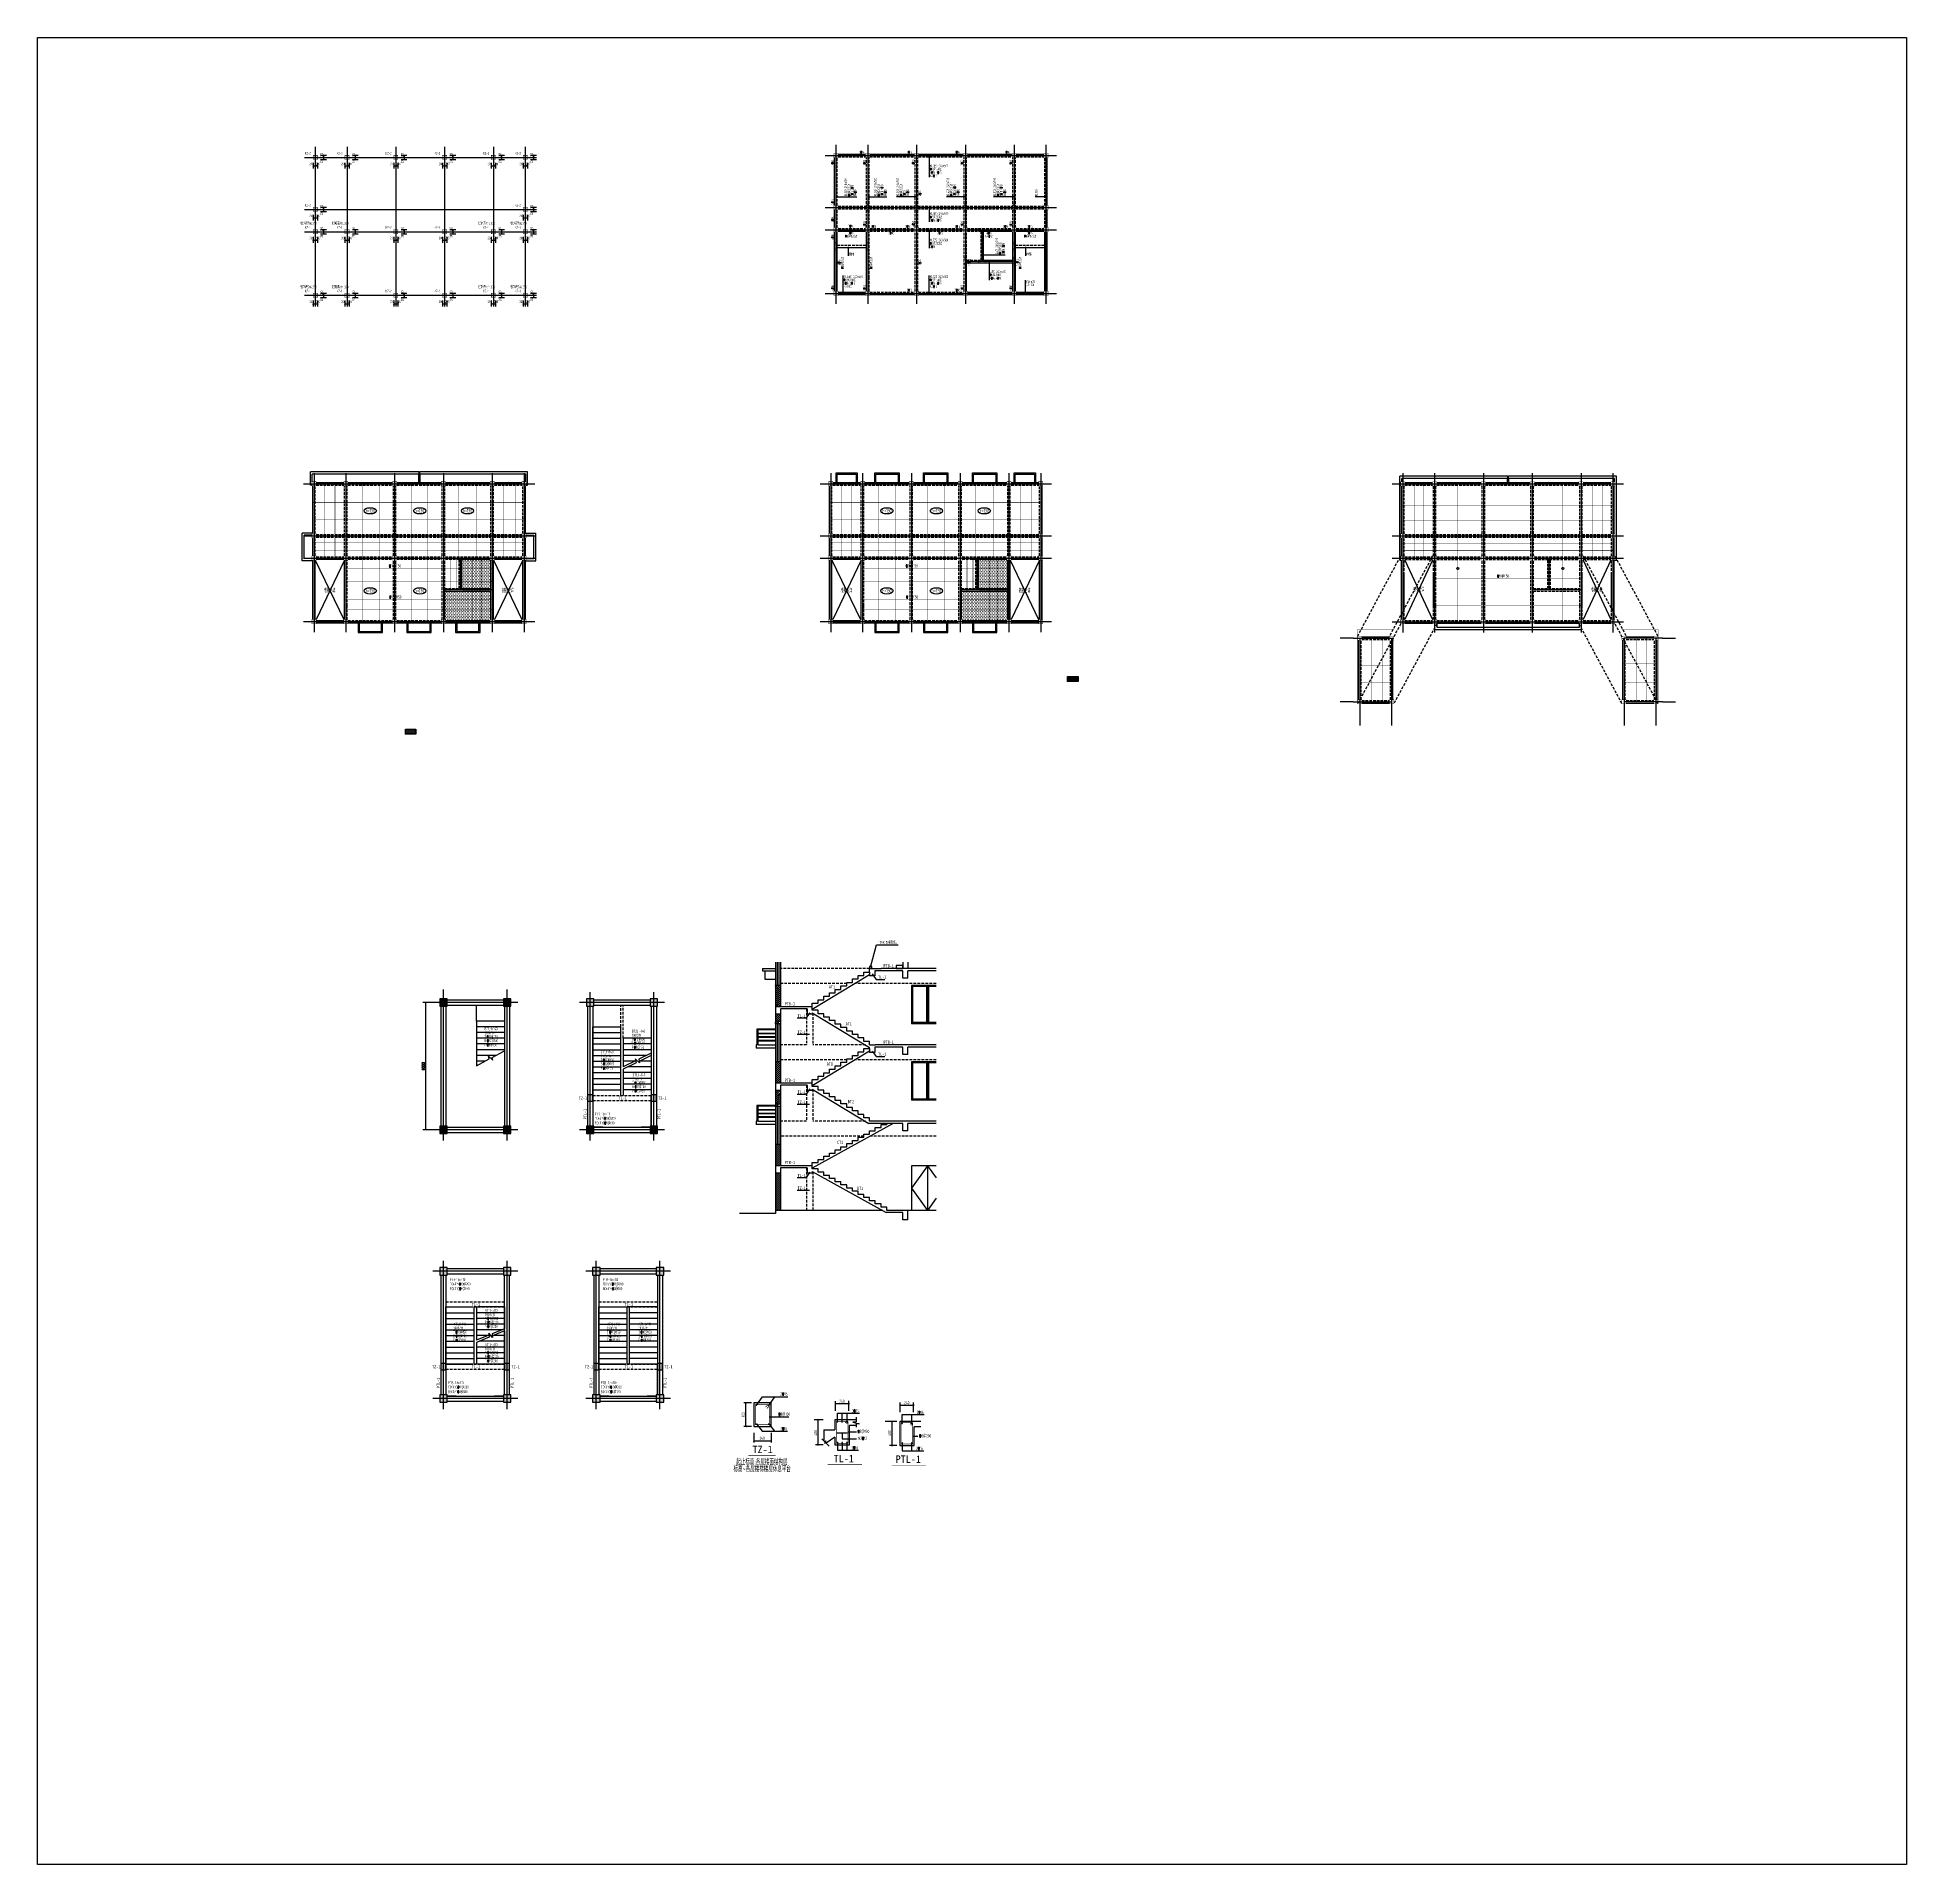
# Model space of a CAD drawing. Extents: x 389606 to 781446, y -84812 to 87496.
# Drawn here: x 605250 to 781446, y -84812 to 87496 of the extents above; entities that cross this region are included whole.
import ezdxf

# ---------------------------------------------------------------- set-up
doc = ezdxf.new("R2010")
doc.units = 0
doc.header["$LTSCALE"] = 1000
doc.header["$MEASUREMENT"] = 0
for name, pattern in [('2', [18.5, 12, -3, 0.5, -3]), ('DASH', [0.35, 0.25, -0.1]), ('DASHED2', [0.375, 0.25, -0.125])]:
    doc.linetypes.add(name, pattern=pattern)
doc.layers.get('0').update_dxf_attribs({"linetype": 'CONTINUOUS'})
doc.layers.get('Defpoints').update_dxf_attribs({"linetype": 'CONTINUOUS'})
for name, color, linetype in [('101', 4, '2'), ('10114', 2, 'CONTINUOUS'), ('AXIS', 3, 'CONTINUOUS'), ('DOTE', 5, 'CONTINUOUS'), ('STAIR', 2, 'CONTINUOUS'), ('WALL', 1, 'CONTINUOUS'), ('支座钢筋', 1, 'CONTINUOUS'), ('构件标注', 3, 'CONTINUOUS'), ('柱', 2, 'CONTINUOUS'), ('柱集中标注', 2, 'CONTINUOUS'), ('梁', 4, 'CONTINUOUS'), ('梁__实线', 4, 'CONTINUOUS'), ('梁原位标注', 7, 'CONTINUOUS'), ('梁虚线', 134, 'DASH'), ('梁集中标注', 2, 'CONTINUOUS'), ('楼板正筋钢筋', 24, 'CONTINUOUS'), ('楼板负筋钢筋', 1, 'CONTINUOUS'), ('楼梯', 7, 'CONTINUOUS'), ('次梁箍筋', 1, 'CONTINUOUS'), ('零厚板', 7, 'CONTINUOUS')]:
    doc.layers.add(name, color=color, linetype=linetype)
doc.styles.add('DIM_FONT', font='SIMPLEX.shx', dxfattribs={"width": 0.8})
doc.styles.get("Standard").update_dxf_attribs({"font": 'GBENOR', "bigfont": 'GBCBIG'})
doc.styles.add('宋体', font='')
doc.styles.add('黑', font='simhei.ttf', dxfattribs={"width": 0.8})
doc.styles.get('宋体').set_extended_font_data('SimSun')
doc.dimstyles.new('50', dxfattribs={"dimtxt": 250, "dimasz": 100, "dimexe": 250, "dimexo": 0, "dimgap": 100, "dimtad": 1, "dimdec": 0, "dimlfac": 0.5, "dimzin": 0, "dimdsep": 46, "dimtxsty": 'DIM_FONT', "dimblk": 'ARCHTICK', "dimcen": 90, "dimclrt": 7, "dimadec": 0, "dimazin": 0, "dimtfac": 1, "dimtdec": 0, "dimtix": 1, "dimtmove": 2, "dimatfit": 3, "dimldrblk": 'ARCHTICK', "dimfxl": 0, "dimtolj": 1, "dimtzin": 0, "dimarcsym": 0})
pattern_1 = [(45, (424829.6, 114294.92), (-94.0452, 94.0452), [])]
pattern_2 = [(45, (424829.6, 114199.42), (-176.7767, 176.7767), []), (50, (424829.6, 114199.4), (717.2602, -62.7521), [75, -825]), (355, (424829.6, 114199.4), (-138.7513, 752.1921), [60, -660]), (100.4514, (424889.4, 114194.2), (578.5094, 689.4395), [63.7402, -701.1421]), (46.1842, (424829.6, 114399.4), (1067.241, -165.519), [112.5, -1237.5]), (96.6356, (424918.5, 114385.6), (934.6627, 974.118), [95.6103, -1051.713]), (351.1842, (424829.6, 114399.4), (934.662, 974.1186), [90, -990]), (21, (424929.6, 114349.4), (596.907, -402.6189), [75, -825]), (326, (424929.6, 114349.4), (243.3153, 725.15), [60, -660]), (71.4514, (424979.35, 114315.86), (840.2226, 322.5305), [63.7402, -701.1421]), (37.5, (424829.6, 114199.42), (12.15986, 332.89385), [0, -652, 0, -670, 0, -662.5]), (7.5, (424829.6, 114199.4), (263.06954, 394.4117), [0, -382, 0, -637, 0, -252.5]), (327.5, (424606.6, 114199.42), (533.82244, -22.55487), [0, -250, 0, -780, 0, -1035]), (317.5, (424506.6, 114199.4), (583.1862, 100.105), [0, -325, 0, -518, 0, -735])]

# ---------------------------------------------------------------- blocks, each defined once
blk = doc.blocks.new('0asd3asdasdasd3')
at = {"layer": 'DOTE'}
for p, q in [((575270, 46332), (597070, 46332)), ((576270, 47332), (576270, 32332)), ((579270, 47332), (579270, 32332)), ((583870, 47332), (583870, 32332)), ((588470, 47332), (588470, 32332)), ((593070, 47332), (593070, 32332)), ((596070, 47332), (596070, 32332)), ((575270, 41432), (597070, 41432)), ((575270, 39332), (597070, 39332)), ((575270, 33332), (597070, 33332))]:
    blk.add_line(p, q, dxfattribs=at)
blk = doc.blocks.new('0a3sdas3dasd')
for p, q in [((593988, -390204), (593988, -387604)), ((594988, -387604), (593988, -387604)), ((615028, -387604), (616028, -387604)), ((616028, -390204), (616028, -387604)), ((594188, -390004), (594188, -387804)), ((594933, -387804), (594188, -387804)), ((615083, -387804), (615828, -387804)), ((615828, -390004), (615828, -387804)), ((594988, -390204), (593988, -390204)), ((594933, -390004), (594188, -390004)), ((615028, -390204), (616028, -390204)), ((615083, -390004), (615828, -390004)), ((599258, -396074), (599258, -396974)), ((599358, -396074), (599358, -396874)), ((601458, -396874), (601458, -396074)), ((601558, -396974), (601558, -396074)), ((603858, -396074), (603858, -396974)), ((603958, -396074), (603958, -396874)), ((606058, -396874), (606058, -396074)), ((606158, -396974), (606158, -396074)), ((608458, -396074), (608458, -396974)), ((608558, -396074), (608558, -396874)), ((610658, -396874), (610658, -396074)), ((610758, -396974), (610758, -396074)), ((599258, -396974), (601558, -396974)), ((599358, -396874), (601458, -396874)), ((603858, -396974), (606158, -396974)), ((603958, -396874), (606058, -396874)), ((608458, -396974), (610758, -396974)), ((608558, -396874), (610658, -396874))]:
    blk.add_line(p, q)
blk = doc.blocks.new('asd0asdasd5asdad2')
at = {"layer": 'DOTE'}
for p, q in [((538368, 46332), (560168, 46332)), ((539368, 47332), (539368, 32332)), ((542368, 47332), (542368, 32332)), ((546968, 47332), (546968, 32332)), ((551568, 47332), (551568, 32332)), ((556168, 47332), (556168, 32332)), ((559168, 47332), (559168, 32332)), ((538368, 41432), (560168, 41432)), ((538368, 39332), (560168, 39332)), ((553168, 36332), (553168, 39332)), ((556168, 36332), (551568, 36332)), ((538368, 33332), (560168, 33332))]:
    blk.add_line(p, q, dxfattribs=at)
blk = doc.blocks.new('asd3asd3asd')
at = {"layer": 'AXIS'}
for p, q in [((666740, -440379), (665517, -440379)), ((666740, -446379), (665517, -446379)), ((667363, -447014), (667363, -448617)), ((670363, -447014), (670363, -448617))]:
    blk.add_line(p, q, dxfattribs=at)
at = {"layer": 'DOTE'}
for p, q in [((666740, -440379), (670363, -440379)), ((667363, -440379), (667363, -447014)), ((670363, -440379), (670363, -447014)), ((666740, -446379), (670363, -446379))]:
    blk.add_line(p, q, dxfattribs=at)
blk = doc.blocks.new('.asd3asd3asd')
for p, q in [((421730, 47352), (423730, 47352)), ((421730, 46452), (421730, 47352)), ((421830, 46452), (421830, 47252)), ((421830, 47252), (423630, 47252)), ((423630, 47252), (423630, 46452)), ((423730, 47352), (423730, 46452)), ((425380, 46452), (425380, 47352)), ((425380, 47352), (427680, 47352)), ((425480, 47252), (427580, 47252)), ((425480, 46452), (425480, 47252)), ((427580, 47252), (427580, 46452)), ((427680, 47352), (427680, 46452)), ((429980, 47352), (432280, 47352)), ((429980, 46452), (429980, 47352)), ((430080, 46452), (430080, 47252)), ((430080, 47252), (432180, 47252)), ((432180, 47252), (432180, 46452)), ((432280, 47352), (432280, 46452)), ((434580, 47352), (436880, 47352)), ((434580, 46452), (434580, 47352)), ((434680, 46452), (434680, 47252)), ((434680, 47252), (436780, 47252)), ((436780, 47252), (436780, 46452)), ((436880, 47352), (436880, 46452)), ((438530, 46452), (438530, 47352)), ((438530, 47352), (440530, 47352)), ((438630, 47252), (440430, 47252)), ((438630, 46452), (438630, 47252)), ((440430, 47252), (440430, 46452)), ((440530, 47352), (440530, 46452)), ((425380, 33212), (425380, 32312)), ((425380, 32312), (427680, 32312)), ((425480, 33212), (425480, 32412)), ((425480, 32412), (427580, 32412)), ((427580, 32412), (427580, 33212)), ((427680, 32312), (427680, 33212)), ((429980, 33212), (429980, 32312)), ((429980, 32312), (432280, 32312)), ((430080, 33212), (430080, 32412)), ((430080, 32412), (432180, 32412)), ((432180, 32412), (432180, 33212)), ((432280, 32312), (432280, 33212)), ((434580, 33212), (434580, 32312)), ((434580, 32312), (436880, 32312)), ((434680, 33212), (434680, 32412)), ((434680, 32412), (436780, 32412)), ((436780, 32412), (436780, 33212)), ((436880, 32312), (436880, 33212))]:
    blk.add_line(p, q)
blk = doc.blocks.new('_FZHK')
blk.add_lwpolyline([(-0.5, -0.5), (0.5, -0.5), (0.5, 0.5), (-0.5, 0.5)], close=True)
blk = doc.blocks.new('_ArchTick')
at = {"color": 0, "linetype": 'ByBlock', "const_width": 0.4}
blk.add_lwpolyline([(-0.5, -0.5), (0.5, 0.5)], dxfattribs=at)
blk = doc.blocks.new('*D128')
at = {"color": 0, "lineweight": -2}
for p, q in [((642653, -3525), (641594, -3525)), ((641844, -3525), (641844, -15525)), ((642653, -15525), (641594, -15525))]:
    blk.add_line(p, q, dxfattribs=at)
at = {"layer": 'Defpoints', "color": 0}
for p in [(642653, -3525), (641844, -15525), (642653, -15525)]:
    blk.add_point(p, dxfattribs=at)
at = {"color": 0, "lineweight": -2, "xscale": 100, "yscale": 100, "zscale": 100}
for p, rotation in [((641844, -3525), 90), ((641844, -15525), 270)]:
    blk.add_blockref('_ArchTick', p, dxfattribs=dict(at, rotation=rotation))
at = {"color": 7, "insert": (641619, -9525), "char_height": 250, "attachment_point": 5, "rotation": 90, "style": 'DIM_FONT'}
blk.add_mtext('\\A1;6000', dxfattribs=at)
blk = doc.blocks.new('_J')
at = {"const_width": 45}
blk.add_lwpolyline([(-50, -50), (50, 50)], dxfattribs=at)

msp = doc.modelspace()

# ---------------------------------------------------------------- hatches: boundary and pattern name
h = msp.add_hatch(color=2)
h.paths.add_polyline_path([(651439.5, 75974), (651439.5, 76374), (651039.5, 76374), (651039.5, 75974)])
h.paths.add_polyline_path([(651439.5, 71074), (651439.5, 71474), (651039.5, 71474), (651039.5, 71074)])
h.paths.add_polyline_path([(651439.5, 68974), (651439.5, 69374), (651039.5, 69374), (651039.5, 68974)])
h.paths.add_polyline_path([(651439.5, 62974), (651439.5, 63374), (651039.5, 63374), (651039.5, 62974)])
h.paths.add_polyline_path([(648439.5, 75974), (648439.5, 76374), (648039.5, 76374), (648039.5, 75974)])
h.paths.add_polyline_path([(648439.5, 68974), (648439.5, 69374), (648039.5, 69374), (648039.5, 68974)])
h.paths.add_polyline_path([(648439.5, 62974), (648439.5, 63374), (648039.5, 63374), (648039.5, 62974)])
h.paths.add_polyline_path([(643839.5, 75974), (643839.5, 76374), (643439.5, 76374), (643439.5, 75974)])
h.paths.add_polyline_path([(643839.5, 68974), (643839.5, 69374), (643439.5, 69374), (643439.5, 68974)])
h.paths.add_polyline_path([(643839.5, 62974), (643839.5, 63374), (643439.5, 63374), (643439.5, 62974)])
h.paths.add_polyline_path([(639239.5, 75974), (639239.5, 76374), (638839.5, 76374), (638839.5, 75974)])
h.paths.add_polyline_path([(639239.5, 68974), (639239.5, 69374), (638839.5, 69374), (638839.5, 68974)])
h.paths.add_polyline_path([(639239.5, 62974), (639239.5, 63374), (638839.5, 63374), (638839.5, 62974)])
h.paths.add_polyline_path([(634639.5, 75974), (634639.5, 76374), (634239.5, 76374), (634239.5, 75974)])
h.paths.add_polyline_path([(634639.5, 68974), (634639.5, 69374), (634239.5, 69374), (634239.5, 68974)])
h.paths.add_polyline_path([(634639.5, 62974), (634639.5, 63374), (634239.5, 63374), (634239.5, 62974)])
h.paths.add_polyline_path([(631639.5, 75974), (631639.5, 76374), (631239.5, 76374), (631239.5, 75974)])
h.paths.add_polyline_path([(631639.5, 71074), (631639.5, 71474), (631239.5, 71474), (631239.5, 71074)])
h.paths.add_polyline_path([(631639.5, 68974), (631639.5, 69374), (631239.5, 69374), (631239.5, 68974)])
h.paths.add_polyline_path([(631639.5, 62974), (631639.5, 63374), (631239.5, 63374), (631239.5, 62974)])
h = msp.add_hatch(color=2)
h.paths.add_polyline_path([(700520.4, 76154.7), (700520.4, 76554.7), (700120.4, 76554.7), (700120.4, 76154.7)])
h.paths.add_polyline_path([(700520.4, 71254.7), (700520.4, 71654.7), (700120.4, 71654.7), (700120.4, 71254.7)])
h.paths.add_polyline_path([(700520.4, 69154.7), (700520.4, 69554.7), (700120.4, 69554.7), (700120.4, 69154.7)])
h.paths.add_polyline_path([(700520.4, 63154.7), (700520.4, 63554.7), (700120.4, 63554.7), (700120.4, 63154.7)])
h.paths.add_polyline_path([(697520.4, 76154.7), (697520.4, 76554.7), (697120.4, 76554.7), (697120.4, 76154.7)])
h.paths.add_polyline_path([(697520.4, 69154.7), (697520.4, 69554.7), (697120.4, 69554.7), (697120.4, 69154.7)])
h.paths.add_polyline_path([(697520.4, 63154.7), (697520.4, 63554.7), (697120.4, 63554.7), (697120.4, 63154.7)])
h.paths.add_polyline_path([(692920.4, 76154.7), (692920.4, 76554.7), (692520.4, 76554.7), (692520.4, 76154.7)])
h.paths.add_polyline_path([(692920.4, 69154.7), (692920.4, 69554.7), (692520.4, 69554.7), (692520.4, 69154.7)])
h.paths.add_polyline_path([(692920.4, 63154.7), (692920.4, 63554.7), (692520.4, 63554.7), (692520.4, 63154.7)])
h.paths.add_polyline_path([(688320.4, 76154.7), (688320.4, 76554.7), (687920.4, 76554.7), (687920.4, 76154.7)])
h.paths.add_polyline_path([(688320.4, 69154.7), (688320.4, 69554.7), (687920.4, 69554.7), (687920.4, 69154.7)])
h.paths.add_polyline_path([(688320.4, 63154.7), (688320.4, 63554.7), (687920.4, 63554.7), (687920.4, 63154.7)])
h.paths.add_polyline_path([(683720.4, 76154.7), (683720.4, 76554.7), (683320.4, 76554.7), (683320.4, 76154.7)])
h.paths.add_polyline_path([(683720.4, 69154.7), (683720.4, 69554.7), (683320.4, 69554.7), (683320.4, 69154.7)])
h.paths.add_polyline_path([(683720.4, 63154.7), (683720.4, 63554.7), (683320.4, 63554.7), (683320.4, 63154.7)])
h.paths.add_polyline_path([(680720.4, 76154.7), (680720.4, 76554.7), (680320.4, 76554.7), (680320.4, 76154.7)])
h.paths.add_polyline_path([(680720.4, 71254.7), (680720.4, 71654.7), (680320.4, 71654.7), (680320.4, 71254.7)])
h.paths.add_polyline_path([(680720.4, 69154.7), (680720.4, 69554.7), (680320.4, 69554.7), (680320.4, 69154.7)])
h.paths.add_polyline_path([(680720.4, 63154.7), (680720.4, 63554.7), (680320.4, 63554.7), (680320.4, 63154.7)])
h = msp.add_hatch(color=2)
h.paths.add_polyline_path([(651325.6, 45198.5), (651325.6, 45598.5), (650925.6, 45598.5), (650925.6, 45198.5)])
h.paths.add_polyline_path([(651325.6, 40298.5), (651325.6, 40698.5), (650925.6, 40698.5), (650925.6, 40298.5)])
h.paths.add_polyline_path([(651325.6, 38198.5), (651325.6, 38598.5), (650925.6, 38598.5), (650925.6, 38198.5)])
h.paths.add_polyline_path([(651325.6, 32198.5), (651325.6, 32598.5), (650925.6, 32598.5), (650925.6, 32198.5)])
h.paths.add_polyline_path([(648325.6, 45198.5), (648325.6, 45598.5), (647925.6, 45598.5), (647925.6, 45198.5)])
h.paths.add_polyline_path([(648325.6, 38198.5), (648325.6, 38598.5), (647925.6, 38598.5), (647925.6, 38198.5)])
h.paths.add_polyline_path([(648325.6, 32198.5), (648325.6, 32598.5), (647925.6, 32598.5), (647925.6, 32198.5)])
h.paths.add_polyline_path([(643725.6, 45198.5), (643725.6, 45598.5), (643325.6, 45598.5), (643325.6, 45198.5)])
h.paths.add_polyline_path([(643725.6, 38198.5), (643725.6, 38598.5), (643325.6, 38598.5), (643325.6, 38198.5)])
h.paths.add_polyline_path([(643725.6, 32198.5), (643725.6, 32598.5), (643325.6, 32598.5), (643325.6, 32198.5)])
h.paths.add_polyline_path([(639125.6, 45198.5), (639125.6, 45598.5), (638725.6, 45598.5), (638725.6, 45198.5)])
h.paths.add_polyline_path([(639125.6, 38198.5), (639125.6, 38598.5), (638725.6, 38598.5), (638725.6, 38198.5)])
h.paths.add_polyline_path([(639125.6, 32198.5), (639125.6, 32598.5), (638725.6, 32598.5), (638725.6, 32198.5)])
h.paths.add_polyline_path([(634525.6, 45198.5), (634525.6, 45598.5), (634125.6, 45598.5), (634125.6, 45198.5)])
h.paths.add_polyline_path([(634525.6, 38198.5), (634525.6, 38598.5), (634125.6, 38598.5), (634125.6, 38198.5)])
h.paths.add_polyline_path([(634525.6, 32198.5), (634525.6, 32598.5), (634125.6, 32598.5), (634125.6, 32198.5)])
h.paths.add_polyline_path([(631525.6, 45198.5), (631525.6, 45598.5), (631125.6, 45598.5), (631125.6, 45198.5)])
h.paths.add_polyline_path([(631525.6, 40298.5), (631525.6, 40698.5), (631125.6, 40698.5), (631125.6, 40298.5)])
h.paths.add_polyline_path([(631525.6, 38198.5), (631525.6, 38598.5), (631125.6, 38598.5), (631125.6, 38198.5)])
h.paths.add_polyline_path([(631525.6, 32198.5), (631525.6, 32598.5), (631125.6, 32598.5), (631125.6, 32198.5)])
h = msp.add_hatch(color=2)
h.paths.add_polyline_path([(700030.5, 45198.5), (700030.5, 45598.5), (699630.5, 45598.5), (699630.5, 45198.5)])
h.paths.add_polyline_path([(700030.5, 40298.5), (700030.5, 40698.5), (699630.5, 40698.5), (699630.5, 40298.5)])
h.paths.add_polyline_path([(700030.5, 38198.5), (700030.5, 38598.5), (699630.5, 38598.5), (699630.5, 38198.5)])
h.paths.add_polyline_path([(700030.5, 32198.5), (700030.5, 32598.5), (699630.5, 32598.5), (699630.5, 32198.5)])
h.paths.add_polyline_path([(697030.5, 45198.5), (697030.5, 45598.5), (696630.5, 45598.5), (696630.5, 45198.5)])
h.paths.add_polyline_path([(697030.5, 38198.5), (697030.5, 38598.5), (696630.5, 38598.5), (696630.5, 38198.5)])
h.paths.add_polyline_path([(697030.5, 32198.5), (697030.5, 32598.5), (696630.5, 32598.5), (696630.5, 32198.5)])
h.paths.add_polyline_path([(692430.5, 45198.5), (692430.5, 45598.5), (692030.5, 45598.5), (692030.5, 45198.5)])
h.paths.add_polyline_path([(692430.5, 38198.5), (692430.5, 38598.5), (692030.5, 38598.5), (692030.5, 38198.5)])
h.paths.add_polyline_path([(692430.5, 32198.5), (692430.5, 32598.5), (692030.5, 32598.5), (692030.5, 32198.5)])
h.paths.add_polyline_path([(687830.5, 45198.5), (687830.5, 45598.5), (687430.5, 45598.5), (687430.5, 45198.5)])
h.paths.add_polyline_path([(687830.5, 38198.5), (687830.5, 38598.5), (687430.5, 38598.5), (687430.5, 38198.5)])
h.paths.add_polyline_path([(687830.5, 32198.5), (687830.5, 32598.5), (687430.5, 32598.5), (687430.5, 32198.5)])
h.paths.add_polyline_path([(683230.5, 45198.5), (683230.5, 45598.5), (682830.5, 45598.5), (682830.5, 45198.5)])
h.paths.add_polyline_path([(683230.5, 38198.5), (683230.5, 38598.5), (682830.5, 38598.5), (682830.5, 38198.5)])
h.paths.add_polyline_path([(683230.5, 32198.5), (683230.5, 32598.5), (682830.5, 32598.5), (682830.5, 32198.5)])
h.paths.add_polyline_path([(680230.5, 45198.5), (680230.5, 45598.5), (679830.5, 45598.5), (679830.5, 45198.5)])
h.paths.add_polyline_path([(680230.5, 40298.5), (680230.5, 40698.5), (679830.5, 40698.5), (679830.5, 40298.5)])
h.paths.add_polyline_path([(680230.5, 38198.5), (680230.5, 38598.5), (679830.5, 38598.5), (679830.5, 38198.5)])
h.paths.add_polyline_path([(680230.5, 32198.5), (680230.5, 32598.5), (679830.5, 32598.5), (679830.5, 32198.5)])
h = msp.add_hatch()
h.set_pattern_fill('松散材料', color=2, scale=80, style=0)
h.set_pattern_definition([(0, (36242.96, 428327.68), (75, 150), [0, -150])])
h.paths.add_polyline_path([(645245.6, 38278.5), (648005.6, 38278.5), (648005.6, 32518.5), (643685.6, 32530.9), (643645.6, 32598.5), (643645.6, 35278.5), (645245.6, 35278.5)])
h = msp.add_hatch()
h.set_pattern_fill('松散材料', color=2, scale=80, style=0)
h.set_pattern_definition([(0, (84947.8, 428327.68), (75, 150), [0, -150])])
h.paths.add_polyline_path([(693950.5, 38278.5), (696710.5, 38278.5), (696710.5, 32518.5), (692390.5, 32530.9), (692350.5, 32598.5), (692350.5, 35278.5), (693950.5, 35278.5)])
h = msp.add_hatch(color=2)
h.paths.add_polyline_path([(753956.3, 38190.3), (753956.3, 38590.3), (753556.3, 38590.3), (753556.3, 38190.3)])
h.paths.add_polyline_path([(753956.3, 32190.3), (753956.3, 32590.3), (753556.3, 32590.3), (753556.3, 32190.3)])
h.paths.add_polyline_path([(750956.3, 38190.3), (750956.3, 38590.3), (750556.3, 38590.3), (750556.3, 38190.3)])
h.paths.add_polyline_path([(750956.3, 32190.3), (750956.3, 32590.3), (750556.3, 32590.3), (750556.3, 32190.3)])
h.paths.add_polyline_path([(737156.3, 38190.3), (737156.3, 38590.3), (736756.3, 38590.3), (736756.3, 38190.3)])
h.paths.add_polyline_path([(737156.3, 32190.3), (737156.3, 32590.3), (736756.3, 32590.3), (736756.3, 32190.3)])
h.paths.add_polyline_path([(734156.3, 38190.3), (734156.3, 38590.3), (733756.3, 38590.3), (733756.3, 38190.3)])
h.paths.add_polyline_path([(734156.3, 32190.3), (734156.3, 32590.3), (733756.3, 32590.3), (733756.3, 32190.3)])
h = msp.add_hatch()
h.set_pattern_fill('松散材料', color=256, scale=50, style=0)
h.set_pattern_definition([(180, (1635316.51, 33826.7), (-46.875, 93.75), [0, -93.75])])
h.paths.add_polyline_path([(702363.1, 27212.8), (703360, 27212.8), (703360, 26749.2), (702363.1, 26749.2)])
h = msp.add_hatch()
h.set_pattern_fill('松散材料', color=256, scale=50, style=0)
h.set_pattern_definition([(180, (1572886.81, 28863.06), (-46.875, 93.75), [0, -93.75])])
h.paths.add_polyline_path([(639933.4, 22249.2), (640930.3, 22249.2), (640930.3, 21785.6), (639933.4, 21785.6)])
for points in [[(643175.8, -3875.3), (643875.8, -3875.3), (643875.8, -3175.3), (643175.8, -3175.3)], [(649175.8, -3875.3), (649875.8, -3875.3), (649875.8, -3175.3), (649175.8, -3175.3)], [(643175.8, -15875.3), (643875.8, -15875.3), (643875.8, -15175.3), (643175.8, -15175.3)], [(649175.8, -15875.3), (649875.8, -15875.3), (649875.8, -15175.3), (649175.8, -15175.3)], [(657008, -15875.3), (657708, -15875.3), (657708, -15175.3), (657008, -15175.3)], [(663008, -15875.3), (663708, -15875.3), (663708, -15175.3), (663008, -15175.3)]]:
    msp.add_hatch(color=251).paths.add_polyline_path(points)
h = msp.add_hatch(color=251)
h.paths.add_polyline_path([(663008, -3875.3), (663708, -3875.3), (663708, -3175.3), (663008, -3175.3)])
h.paths.add_polyline_path([(657008, -3875.3), (657708, -3875.3), (657708, -3175.3), (657008, -3175.3)])
h = msp.add_hatch()
h.set_pattern_fill('普通砖', color=4, scale=100, style=0)
h.set_pattern_definition(pattern_1)
h.paths.add_polyline_path([(674814.4, -4614.5), (674814.4, -5314.5), (675294.4, -5314.5), (675294.4, -4614.5)])
h.paths.add_polyline_path([(675294.4, -1914.5), (674814.4, -1914.5), (674814.4, -3914.5), (675294.4, -3914.5)])
h = msp.add_hatch()
h.set_pattern_fill('钢筋混凝土', color=4, scale=100, style=0)
h.set_pattern_definition(pattern_2)
h.paths.add_polyline_path([(674814.4, -5314.5), (674814.4, -5514.5), (675294.4, -5514.5), (675294.4, -5314.5)])
h = msp.add_hatch()
h.set_pattern_fill('普通砖', color=4, scale=100, style=0)
h.set_pattern_definition(pattern_1)
h.paths.add_polyline_path([(675294.4, -11814.5), (674814.4, -11814.5), (674814.4, -13114.5), (675294.4, -13114.5)])
h.paths.add_polyline_path([(675294.4, -9114.5), (674814.4, -9114.5), (674814.4, -11114.5), (675294.4, -11114.5)])
h = msp.add_hatch(color=2)
h.paths.add_polyline_path([(657598, -12225.3), (657118, -12225.3), (657118, -12825.3), (657598, -12825.3)])
h.paths.add_polyline_path([(663598, -12225.3), (663118, -12225.3), (663118, -12825.3), (663598, -12825.3)])
h = msp.add_hatch()
h.set_pattern_fill('钢筋混凝土', color=4, scale=100, style=0)
h.set_pattern_definition(pattern_2)
h.paths.add_polyline_path([(674814.4, -13114.5), (674814.4, -13314.5), (675294.4, -13314.5), (675294.4, -13114.5)])
h = msp.add_hatch()
h.set_pattern_fill('普通砖', color=4, scale=100, style=0)
h.set_pattern_definition(pattern_1)
h.paths.add_polyline_path([(675294.4, -16914.5), (674814.4, -16914.5), (674814.4, -18914.5), (675294.4, -18914.5)])
h = msp.add_hatch()
h.set_pattern_fill('普通砖', color=4, scale=100, style=0)
h.set_pattern_definition(pattern_1)
h.paths.add_polyline_path([(674814.4, -23114.5), (675294.4, -23114.5), (675294.4, -19614.5), (674814.4, -19614.5)])
h = msp.add_hatch(color=251)
h.paths.add_polyline_path([(649175.8, -29212.8), (649875.8, -29212.8), (649875.8, -28512.8), (649175.8, -28512.8)])
h.paths.add_polyline_path([(643175.8, -29212.8), (643875.8, -29212.8), (643875.8, -28512.8), (643175.8, -28512.8)])
h.paths.add_polyline_path([(643175.8, -41212.8), (643875.8, -41212.8), (643875.8, -40512.8), (643175.8, -40512.8)])
h.paths.add_polyline_path([(649175.8, -41212.8), (649875.8, -41212.8), (649875.8, -40512.8), (649175.8, -40512.8)])
h = msp.add_hatch(color=251)
h.paths.add_polyline_path([(657584.1, -29212.8), (658284.1, -29212.8), (658284.1, -28512.8), (657584.1, -28512.8)])
h.paths.add_polyline_path([(663584.1, -29212.8), (664284.1, -29212.8), (664284.1, -28512.8), (663584.1, -28512.8)])
h.paths.add_polyline_path([(663584.1, -41212.8), (664284.1, -41212.8), (664284.1, -40512.8), (663584.1, -40512.8)])
h.paths.add_polyline_path([(657584.1, -41212.8), (658284.1, -41212.8), (658284.1, -40512.8), (657584.1, -40512.8)])
h = msp.add_hatch(color=2)
h.paths.add_polyline_path([(643765.8, -37562.8), (643285.8, -37562.8), (643285.8, -38162.8), (643765.8, -38162.8)])
h.paths.add_polyline_path([(649765.8, -37562.8), (649285.8, -37562.8), (649285.8, -38162.8), (649765.8, -38162.8)])
h = msp.add_hatch(color=2)
h.paths.add_polyline_path([(658174.1, -37562.8), (657694.1, -37562.8), (657694.1, -38162.8), (658174.1, -38162.8)])
h.paths.add_polyline_path([(664174.1, -37562.8), (663694.1, -37562.8), (663694.1, -38162.8), (664174.1, -38162.8)])

# ---------------------------------------------------------------- linework, layer by layer
for p, q in [((641195.6, 46518.5), (631005.6, 46518.5)), ((631005.6, 45278.5), (631005.6, 46518.5)), ((641165.6, 46318.5), (631150.6, 46318.5)), ((631150.6, 45573.5), (631150.6, 46318.5)), ((641165.6, 46318.5), (641165.6, 45518.5)), ((641195.6, 46518.5), (641195.6, 45518.5)), ((641255.6, 46518.5), (641255.6, 45518.5)), ((651445.6, 46518.5), (641255.6, 46518.5)), ((641285.6, 46318.5), (641285.6, 45518.5)), ((651300.6, 46318.5), (641285.6, 46318.5)), ((651300.6, 45573.5), (651300.6, 46318.5)), ((651445.6, 45278.5), (651445.6, 46518.5)), ((743851.3, 46110.3), (733661.3, 46110.3)), ((733661.3, 38190.3), (733661.3, 46110.3)), ((743821.3, 45910.3), (733861.3, 45910.3)), ((733861.3, 45590.3), (733861.3, 45910.3)), ((743821.3, 45510.3), (743821.3, 45910.3)), ((743851.3, 45510.3), (743851.3, 46110.3)), ((743911.3, 45510.3), (743911.3, 46110.3)), ((754101.3, 46110.3), (743911.3, 46110.3)), ((743941.3, 45510.3), (743941.3, 45910.3)), ((753901.3, 45910.3), (743941.3, 45910.3)), ((753901.3, 45590.3), (753901.3, 45910.3)), ((754101.3, 38190.3), (754101.3, 46110.3)), ((631150.6, 45278.5), (631005.6, 45278.5)), ((651300.6, 45278.5), (651445.6, 45278.5)), ((733661.3, 38190.3), (733756.3, 38190.3)), ((753901.3, 38190.3), (754101.3, 38190.3)), ((736956.3, 32215.3), (736956.3, 31670.3)), ((737156.3, 32270.3), (737156.3, 31870.3)), ((737156.3, 31870.3), (750606.3, 31870.3)), ((750606.3, 31870.3), (750606.3, 32270.3)), ((750806.3, 31670.3), (750806.3, 32215.3)), ((736956.3, 31670.3), (750806.3, 31670.3))]:
    msp.add_line(p, q)
at = {"color": 181, "linetype": 'DASHED2'}
for p, q in [((729701.8, 31043.6), (733756.3, 38590.6)), ((736756.3, 38590.6), (732701.8, 31043.6)), ((750956.3, 38590.6), (755010.8, 31043.6)), ((758010.8, 31043.6), (753956.3, 38590.6)), ((733756.3, 32190.6), (729701.8, 24643.6)), ((737156.3, 32190.6), (733101.8, 24643.6)), ((750556.3, 32190.6), (754610.8, 24643.6)), ((753956.3, 32190.6), (758010.8, 24643.6))]:
    msp.add_line(p, q, dxfattribs=at)
at = {"color": 6}
for p, q in [((683782.4, -196.1), (684337.4, 1933.9)), ((684337.4, 1933.9), (686385.5, 1933.9)), ((678015.5, -6537.2), (676866.8, -6537.2)), ((678015.5, -13127.2), (676866.8, -13127.2)), ((678015.5, -21231), (676866.8, -21231))]:
    msp.add_line(p, q, dxfattribs=at)
at = {"color": 4}
for p, q in [((674814.4, 300.5), (674814.4, -1914.5)), ((674974.4, 300.5), (674974.4, -1914.5)), ((675134.4, 300.5), (675134.4, -1914.5)), ((675294.4, 300.5), (675294.4, -1914.5)), ((686814.4, 300.5), (686814.4, -314.5)), ((687294.4, 300.5), (687294.4, -314.5)), ((673614.4, -314.5), (673614.4, -514.5)), ((673614.4, -314.5), (674814.4, -314.5)), ((673614.4, -514.5), (674814.4, -514.5)), ((673814.4, -514.5), (673814.4, -1314.5)), ((673814.4, -1314.5), (674814.4, -1314.5)), ((678294.4, -4148.2), (683694.4, -875.4)), ((683694.4, -641.7), (683694.4, -1014.5)), ((684174.4, -1014.5), (683694.4, -1014.5)), ((686814.4, -514.5), (684174.4, -514.5)), ((684174.4, -514.5), (684174.4, -1014.5)), ((689969.9, -314.5), (684774.4, -314.5)), ((686814.4, -1214.5), (686814.4, -514.5)), ((687294.4, -1214.5), (686814.4, -1214.5)), ((689969.9, -514.5), (687294.4, -514.5)), ((687294.4, -1214.5), (687294.4, -514.5)), ((674814.4, -1914.5), (674814.4, -5514.5)), ((675294.4, -1914.5), (674814.4, -1914.5)), ((675294.4, -1914.5), (675294.4, -3914.5)), ((689969.9, -1914.5), (687654.4, -1914.5)), ((687654.4, -1914.5), (687654.4, -5514.5)), ((687754.4, -2014.5), (687754.4, -5414.5)), ((689054.4, -2014.5), (687754.4, -2014.5)), ((689054.4, -2014.5), (689054.4, -5414.5)), ((689154.4, -1914.5), (689154.4, -5514.5)), ((689969.9, -2014.5), (689254.4, -2014.5)), ((689254.4, -2014.5), (689254.4, -5414.5)), ((646625.8, -5265.3), (646625.8, -3765.3)), ((677754.4, -3914.5), (674814.4, -3914.5)), ((675294.4, -4614.5), (674814.4, -4614.5)), ((675294.4, -4114.5), (675294.4, -5514.5)), ((677814.4, -4114.5), (675294.4, -4114.5)), ((677814.4, -4114.5), (677814.4, -4614.5)), ((678294.4, -4614.5), (677814.4, -4614.5)), ((678294.4, -4475.5), (678294.4, -4614.5)), ((678294.4, -4475.5), (683694.4, -7748.3)), ((674814.4, -6014.5), (673074.4, -6014.5)), ((673074.4, -6014.5), (673074.4, -7514.5)), ((674814.4, -6094.5), (673154.4, -6094.5)), ((673154.4, -6094.5), (673154.4, -7514.5)), ((673154.4, -6394.5), (674814.4, -6394.5)), ((673154.4, -6434.5), (674814.4, -6434.5)), ((673154.4, -6734.5), (674814.4, -6734.5)), ((673154.4, -6774.5), (674814.4, -6774.5)), ((675294.4, -5314.5), (674814.4, -5314.5)), ((674814.4, -5514.5), (674814.4, -9114.5)), ((675294.4, -5514.5), (674814.4, -5514.5)), ((674974.4, -5514.5), (674974.4, -9114.5)), ((675134.4, -5514.5), (675134.4, -9114.5)), ((675294.4, -5514.5), (675294.4, -9114.5)), ((689969.9, -5514.5), (687654.4, -5514.5)), ((689054.4, -5414.5), (687754.4, -5414.5)), ((689969.9, -5414.5), (689254.4, -5414.5)), ((673014.4, -7514.5), (673014.4, -7814.5)), ((673214.4, -7514.5), (673014.4, -7514.5)), ((674814.4, -7814.5), (673014.4, -7814.5)), ((673154.4, -7074.5), (674814.4, -7074.5)), ((673154.4, -7114.5), (674814.4, -7114.5)), ((673214.4, -7514.5), (674814.4, -7514.5)), ((678294.4, -11348.4), (683694.4, -8075.6)), ((683694.4, -7841.7), (683694.4, -8214.5)), ((684174.4, -8214.5), (683694.4, -8214.5)), ((686814.4, -7714.5), (684174.4, -7714.5)), ((684174.4, -7714.5), (684174.4, -8214.5)), ((689969.9, -7514.5), (684234.4, -7514.5)), ((686814.4, -8414.5), (686814.4, -7714.5)), ((687294.4, -8414.5), (686814.4, -8414.5)), ((689969.9, -7714.5), (687294.4, -7714.5)), ((687294.4, -8414.5), (687294.4, -7714.5)), ((674814.4, -9114.5), (674814.4, -13314.5)), ((675294.4, -9114.5), (674814.4, -9114.5)), ((675294.4, -9114.5), (675294.4, -11114.5)), ((687654.4, -9114.5), (687654.4, -12714.5)), ((689969.9, -9114.5), (687654.4, -9114.5)), ((689054.4, -9214.5), (687754.4, -9214.5)), ((687754.4, -9214.5), (687754.4, -12614.5)), ((689054.4, -9214.5), (689054.4, -12614.5)), ((689154.4, -9114.5), (689154.4, -12714.5)), ((689254.4, -9214.5), (689254.4, -12614.5)), ((689969.9, -9214.5), (689254.4, -9214.5)), ((678294.4, -11114.5), (674814.4, -11114.5)), ((675294.4, -11814.5), (674814.4, -11814.5)), ((675294.4, -11314.5), (675294.4, -13314.5)), ((677814.4, -11314.5), (675294.4, -11314.5)), ((677814.4, -11314.5), (677814.4, -11814.5)), ((678294.4, -11814.5), (677814.4, -11814.5)), ((678294.4, -11675.6), (678294.4, -11814.5)), ((678294.4, -11675.6), (683638.6, -14914.5)), ((673074.4, -13214.5), (673074.4, -14714.5)), ((674814.4, -13214.5), (673074.4, -13214.5)), ((673154.4, -13294.5), (673154.4, -14714.5)), ((674814.4, -13294.5), (673154.4, -13294.5)), ((673154.4, -13594.5), (674814.4, -13594.5)), ((673154.4, -13634.5), (674814.4, -13634.5)), ((673154.4, -13934.5), (674814.4, -13934.5)), ((673154.4, -13974.5), (674814.4, -13974.5)), ((675294.4, -13114.5), (674814.4, -13114.5)), ((674814.4, -13314.5), (674814.4, -16914.5)), ((675294.4, -13314.5), (674814.4, -13314.5)), ((674974.4, -13314.5), (674974.4, -16914.5)), ((675134.4, -13314.5), (675134.4, -16914.5)), ((675294.4, -13314.5), (675294.4, -16914.5)), ((689969.9, -12714.5), (687654.4, -12714.5)), ((689054.4, -12614.5), (687754.4, -12614.5)), ((689969.9, -12614.5), (689254.4, -12614.5)), ((673214.4, -14714.5), (673014.4, -14714.5)), ((673014.4, -14714.5), (673014.4, -15014.5)), ((674814.4, -15014.5), (673014.4, -15014.5)), ((673154.4, -14274.5), (674814.4, -14274.5)), ((673154.4, -14314.5), (674814.4, -14314.5)), ((673214.4, -14714.5), (674814.4, -14714.5)), ((685906.3, -14914.5), (678294.4, -19143.3)), ((686814.4, -14914.5), (683638.6, -14914.5)), ((689969.9, -14714.5), (683694.4, -14714.5)), ((685314.4, -14914.5), (685314.4, -15014.5)), ((686814.4, -15614.5), (686814.4, -14914.5)), ((687294.4, -15614.5), (686814.4, -15614.5)), ((687294.4, -15614.5), (687294.4, -14914.5)), ((689969.9, -14914.5), (687294.4, -14914.5)), ((674814.4, -16914.5), (674814.4, -23414.5)), ((675294.4, -16914.5), (674814.4, -16914.5)), ((675294.4, -16914.5), (675294.4, -18914.5)), ((677754.4, -18914.5), (674814.4, -18914.5)), ((675294.4, -19114.5), (675294.4, -23114.5)), ((677814.4, -19114.5), (675294.4, -19114.5)), ((677814.4, -19114.5), (677814.4, -19614.5)), ((689154.4, -18914.5), (687654.4, -21014.5)), ((689969.9, -18914.5), (687654.4, -18914.5)), ((687654.4, -18914.5), (687654.4, -23114.5)), ((689154.4, -18914.5), (689969.9, -20056.3)), ((689154.4, -18914.5), (689154.4, -23114.5)), ((675294.4, -19614.5), (674814.4, -19614.5)), ((678294.4, -19614.5), (677814.4, -19614.5)), ((678294.4, -19443.3), (678294.4, -19614.5)), ((678294.4, -19443.3), (685262.6, -23314.5)), ((687654.4, -21014.5), (689154.4, -23114.5)), ((689969.9, -21972.8), (689154.4, -23114.5)), ((674814.4, -23414.5), (671431.2, -23414.5)), ((684902.6, -23114.5), (674814.4, -23114.5)), ((686814.4, -23314.5), (685262.6, -23314.5)), ((689969.9, -23114.5), (685314.4, -23114.5)), ((686814.4, -24014.5), (686814.4, -23314.5)), ((687294.4, -24014.5), (686814.4, -24014.5)), ((687294.4, -24014.5), (687294.4, -23114.5)), ((680409.4, -41341.9), (681787.4, -41341.9)), ((686517.1, -41482.8), (687895, -41482.8)), ((681561.3, -44110.1), (680664.5, -44110.1)), ((681113.1, -44110.1), (681113.1, -44670)), ((681113.1, -44670), (682469.1, -44670))]:
    msp.add_line(p, q, dxfattribs=at)
at = {"color": 6, "linetype": 'DASHED2'}
for p, q in [((683694.4, -314.5), (675294.4, -314.5)), ((681534.4, -1714.5), (675294.4, -1714.5)), ((689969.9, -1714.5), (682310, -1714.5)), ((677754.4, -4114.5), (677754.4, -7514.5)), ((678354.4, -4512), (678354.4, -7514.5)), ((677754.4, -7514.5), (675294.4, -7514.5)), ((683308.6, -7514.5), (678354.4, -7514.5)), ((681534.4, -8914.5), (675294.4, -8914.5)), ((689969.9, -8914.5), (682310.2, -8914.5)), ((677754.4, -11314.5), (677754.4, -14714.5)), ((678354.4, -11712), (678354.4, -14714.5)), ((677754.4, -14714.5), (675294.4, -14714.5)), ((683308.6, -14714.5), (678354.4, -14714.5)), ((683154.4, -16114.5), (675294.4, -16114.5)), ((689969.9, -16114.5), (683746.3, -16114.5)), ((677754.4, -19114.5), (677754.4, -23114.5)), ((678354.4, -19476.7), (678354.4, -23114.5))]:
    msp.add_line(p, q, dxfattribs=at)
at = {"color": 2}
for p, q in [((683931.4, -822), (684327, -1342.1)), ((684327, -1342.1), (685140.4, -1342.1)), ((677680.2, -4993.8), (676866.8, -4993.8)), ((678075.8, -4473.8), (677680.2, -4993.8)), ((683931.4, -8093.2), (684327, -8613.3)), ((684327, -8613.3), (685140.4, -8613.3)), ((677680.2, -12179.7), (676866.8, -12179.7)), ((678075.8, -11659.6), (677680.2, -12179.7)), ((677680.2, -20047.3), (676866.8, -20047.3)), ((678075.8, -19527.3), (677680.2, -20047.3))]:
    msp.add_line(p, q, dxfattribs=at)
at = {"color": 4, "linetype": 'DASHED2'}
for p, q in [((660258, -5805.3), (660258, -3765.3)), ((660458, -6885.3), (660458, -3765.3)), ((657598, -12285.3), (663118, -12285.3)), ((657598, -12765.3), (663118, -12765.3)), ((643765.8, -31742.8), (649285.8, -31742.8)), ((643765.8, -32222.8), (649285.8, -32222.8)), ((658174.1, -31742.8), (663694.1, -31742.8)), ((658174.1, -32222.8), (663694.1, -32222.8)), ((643765.8, -37622.8), (649285.8, -37622.8)), ((643765.8, -37622.8), (649285.8, -37622.8)), ((643765.8, -38102.8), (649285.8, -38102.8)), ((643765.8, -38102.8), (649285.8, -38102.8)), ((658174.1, -37622.8), (663694.1, -37622.8)), ((658174.1, -38102.8), (663694.1, -38102.8))]:
    msp.add_line(p, q, dxfattribs=at)
at = {"color": 4, "linetype": 'ByBlock', "ltscale": 30}
for p, q in [((679333.2, -42871.6), (678478.8, -42871.6)), ((678821.3, -42873), (678821.3, -45292.1)), ((686276.2, -43012.5), (685153.9, -43012.5)), ((685786.7, -43013.9), (685786.7, -45345.2)), ((679333.2, -45240.9), (678594.6, -45240.9)), ((686276.2, -45294.1), (685560, -45294.1))]:
    msp.add_line(p, q, dxfattribs=at)
for points in [[(605249.7, 87496.2), (781446.2, 87496.2), (781446.2, -84811.7), (605249.7, -84811.7)], [(702363.1, 27212.8), (703360, 27212.8), (703360, 26749.2), (702363.1, 26749.2)], [(639933.4, 22249.2), (640930.3, 22249.2), (640930.3, 21785.6), (639933.4, 21785.6)]]:
    msp.add_lwpolyline(points, close=True)
at = {"color": 6, "const_width": 80}
for points in [[(680720.4, 63354.7), (683320.4, 63354.7)], [(697520.4, 63354.7), (700120.4, 63354.7)]]:
    msp.add_lwpolyline(points, dxfattribs=at)
at = {"const_width": 10}
for points in [[(730076.8, 31863.4), (729481.8, 31863.4), (729481.8, 24423.4), (733321.8, 24423.4), (733321.8, 31863.4)], [(754985.8, 31863.4), (754390.8, 31863.4), (754390.8, 24423.4), (758230.8, 24423.4), (758230.8, 31863.4)], [(730076.8, 31663.4), (729681.8, 31663.4), (729681.8, 24623.4), (733121.8, 24623.4), (733121.8, 31663.4)], [(754985.8, 31663.4), (754590.8, 31663.4), (754590.8, 24623.4), (758030.8, 24623.4), (758030.8, 31663.4)]]:
    msp.add_lwpolyline(points, close=True, dxfattribs=at)
at = {"color": 4}
for points in [[(681534.4, -1950.7), (681534.4, -1623.4), (682074.4, -1623.4)], [(682074.4, -1623.4), (682074.4, -1296.1), (682614.4, -1296.1)], [(682614.4, -1296.1), (682614.4, -968.9), (683154.4, -968.9)], [(683154.4, -968.9), (683154.4, -641.6), (683694.4, -641.6)], [(683694.4, -641.6), (683694.4, -314.3), (684234.4, -314.3)], [(684234.4, -314.5), (684774.4, -314.5)], [(678834.4, -3587.1), (678834.4, -3259.8), (679374.4, -3259.8)], [(679374.4, -3259.8), (679374.4, -2932.5), (679914.4, -2932.5)], [(679914.4, -2932.5), (679914.4, -2605.3), (680454.4, -2605.3)], [(680454.4, -2605.3), (680454.4, -2278), (680994.4, -2278)], [(680994.4, -2278), (680994.4, -1950.7), (681534.4, -1950.7)], [(678294.4, -4241.7), (678294.4, -3914.4), (677754.4, -3914.4)], [(678294.4, -3914.4), (678294.4, -3587.1), (678834.4, -3587.1)], [(678834.4, -4568.9), (678834.4, -4241.7), (678294.4, -4241.7)], [(679374.4, -4896.2), (679374.4, -4568.9), (678834.4, -4568.9)], [(679914.4, -5223.5), (679914.4, -4896.2), (679374.4, -4896.2)], [(680454.4, -5550.8), (680454.4, -5223.5), (679914.4, -5223.5)], [(680994.4, -5878.1), (680994.4, -5550.8), (680454.4, -5550.8)], [(681534.4, -6205.3), (681534.4, -5878.1), (680994.4, -5878.1)], [(682074.4, -6532.6), (682074.4, -6205.3), (681534.4, -6205.3)], [(682614.4, -6859.9), (682614.4, -6532.6), (682074.4, -6532.6)], [(683154.4, -7187.2), (683154.4, -6859.9), (682614.4, -6859.9)], [(682074.4, -8823.6), (682074.4, -8496.3), (682614.4, -8496.3)], [(682614.4, -8496.3), (682614.4, -8169), (683154.4, -8169)], [(683694.4, -7514.5), (683694.4, -7187.2), (683154.4, -7187.2)], [(683154.4, -8169), (683154.4, -7841.7), (683694.4, -7841.7)], [(683694.4, -7514.5), (684234.4, -7514.5)], [(683694.4, -7841.7), (683694.4, -7748.3)], [(678834.4, -10787.3), (678834.4, -10460), (679374.4, -10460)], [(679374.4, -10460), (679374.4, -10132.7), (679914.4, -10132.7)], [(679914.4, -10132.7), (679914.4, -9805.4), (680454.4, -9805.4)], [(680454.4, -9805.4), (680454.4, -9478.1), (680994.4, -9478.1)], [(680994.4, -9478.1), (680994.4, -9150.9), (681534.4, -9150.9)], [(681534.4, -9150.9), (681534.4, -8823.6), (682074.4, -8823.6)], [(678294.4, -11414.5), (678294.4, -11114.5), (677754.4, -11114.5)], [(678294.4, -11441.7), (678294.4, -11114.5), (677754.4, -11114.5)], [(678294.4, -11114.5), (678294.4, -10787.3), (678834.4, -10787.3)], [(678834.4, -11769), (678834.4, -11441.7), (678294.4, -11441.7)], [(679374.4, -12096.3), (679374.4, -11769), (678834.4, -11769)], [(679914.4, -12423.6), (679914.4, -12096.3), (679374.4, -12096.3)], [(680454.4, -12750.9), (680454.4, -12423.6), (679914.4, -12423.6)], [(680994.4, -13078.1), (680994.4, -12750.9), (680454.4, -12750.9)], [(681534.4, -13405.4), (681534.4, -13078.1), (680994.4, -13078.1)], [(682074.4, -13732.7), (682074.4, -13405.4), (681534.4, -13405.4)], [(682614.4, -14060), (682614.4, -13732.7), (682074.4, -13732.7)], [(683154.4, -14387.3), (683154.4, -14060), (682614.4, -14060)], [(683694.4, -14714.5), (683694.4, -14387.3), (683154.4, -14387.3)], [(683694.4, -15914.5), (683694.4, -15614.5), (684234.4, -15614.5)], [(684234.4, -15614.5), (684234.4, -15314.5), (684774.4, -15314.5)], [(684774.4, -15314.5), (684774.4, -15014.5), (685314.4, -15014.5)], [(680454.4, -17714.5), (680454.4, -17414.5), (680994.4, -17414.5)], [(680994.4, -17414.5), (680994.4, -17114.5), (681534.4, -17114.5)], [(681534.4, -17114.5), (681534.4, -16814.5), (682074.4, -16814.5)], [(682074.4, -16814.5), (682074.4, -16514.5), (682614.4, -16514.5)], [(682614.4, -16514.5), (682614.4, -16214.5), (683154.4, -16214.5)], [(683154.4, -16214.5), (683154.4, -15914.5), (683694.4, -15914.5)], [(678294.4, -19214.5), (678294.4, -18914.5), (677754.4, -18914.5)], [(678294.4, -18914.5), (678294.4, -18614.5), (678834.4, -18614.5)], [(678834.4, -19514.5), (678834.4, -19214.5), (678294.4, -19214.5)], [(678834.4, -18614.5), (678834.4, -18314.5), (679374.4, -18314.5)], [(679374.4, -18314.5), (679374.4, -18014.5), (679914.4, -18014.5)], [(679914.4, -18014.5), (679914.4, -17714.5), (680454.4, -17714.5)], [(679374.4, -19814.5), (679374.4, -19514.5), (678834.4, -19514.5)], [(679914.4, -20114.5), (679914.4, -19814.5), (679374.4, -19814.5)], [(680454.4, -20414.5), (680454.4, -20114.5), (679914.4, -20114.5)], [(680994.4, -20714.5), (680994.4, -20414.5), (680454.4, -20414.5)], [(681534.4, -21014.5), (681534.4, -20714.5), (680994.4, -20714.5)], [(682074.4, -21314.5), (682074.4, -21014.5), (681534.4, -21014.5)], [(682614.4, -21614.5), (682614.4, -21314.5), (682074.4, -21314.5)], [(683154.4, -21914.5), (683154.4, -21614.5), (682614.4, -21614.5)], [(683694.4, -22214.5), (683694.4, -21914.5), (683154.4, -21914.5)], [(684234.4, -22514.5), (684234.4, -22214.5), (683694.4, -22214.5)], [(684774.4, -22814.5), (684774.4, -22514.5), (684234.4, -22514.5)], [(685314.4, -23114.5), (685314.4, -22814.5), (684774.4, -22814.5)]]:
    msp.add_lwpolyline(points, dxfattribs=at)
for points in [[(683694.4, -314.5), (683894.4, -314.5), (683894.4, -114.5), (683694.4, -114.5)], [(686814.4, -314.5), (686814.4, -14.5), (686214.4, -14.5), (686214.4, -314.5)]]:
    msp.add_lwpolyline(points, close=True, dxfattribs=at)
at = {"color": 2}
for points in [[(657598, -12225.3), (657118, -12225.3), (657118, -12825.3), (657598, -12825.3)], [(663598, -12225.3), (663118, -12225.3), (663118, -12825.3), (663598, -12825.3)], [(643765.8, -37562.8), (643285.8, -37562.8), (643285.8, -38162.8), (643765.8, -38162.8)], [(649765.8, -37562.8), (649285.8, -37562.8), (649285.8, -38162.8), (649765.8, -38162.8)], [(658174.1, -37562.8), (657694.1, -37562.8), (657694.1, -38162.8), (658174.1, -38162.8)], [(664174.1, -37562.8), (663694.1, -37562.8), (663694.1, -38162.8), (664174.1, -38162.8)]]:
    msp.add_lwpolyline(points, close=True, dxfattribs=at)
at = {"color": 2, "const_width": 80}
for points in [[(657358, -12842.9), (657358, -15175.3)], [(663358, -12842.9), (663358, -15175.3)], [(643525.8, -38180.3), (643525.8, -40512.8)], [(649525.8, -38180.3), (649525.8, -40512.8)], [(657934.1, -38180.3), (657934.1, -40512.8)], [(663934.1, -38180.3), (663934.1, -40512.8)]]:
    msp.add_lwpolyline(points, dxfattribs=at)
at = {"color": 2}
for centre in [(739149, 37420.2), (749043.6, 37420.2)]:
    msp.add_circle(centre, 100, dxfattribs=at)
at = {"color": 181}
for centre in [(636622.4, 42850), (641292, 42850), (645795.9, 42850), (685327.2, 42850), (689996.9, 42850), (694500.7, 42850), (636622.4, 35303.8), (641292, 35303.8), (685327.2, 35303.8), (689996.9, 35303.8)]:
    msp.add_ellipse(centre, major_axis=(578.3, 0), ratio=0.51394495, dxfattribs=at)
at = {"layer": '10114', "color": 0}
for p, q in [((681728.4, -42006.7), (681728.4, -41079)), ((687836, -42147.6), (687836, -41219.9))]:
    msp.add_line(p, q, dxfattribs=at)
at = {"layer": 'AXIS'}
for p, q in [((758434.7, 30843.4), (759656.9, 30843.4)), ((758434.7, 24843.4), (759656.9, 24843.4)), ((754810.8, 24208.4), (754810.8, 22605.7)), ((757810.8, 24208.4), (757810.8, 22605.7))]:
    msp.add_line(p, q, dxfattribs=at)
at = {"layer": 'Defpoints', "color": 0, "linetype": 'ByBlock'}
for p in [(672770.2, -41269.1), (674408.9, -41793.5)]:
    msp.add_point(p, dxfattribs=at)
at = {"layer": 'Defpoints', "color": 0, "linetype": 'ByBlock', "ltscale": 30}
for p in [(678821.3, -45293.4), (685786.7, -45346.6)]:
    msp.add_point(p, dxfattribs=at)
at = {"layer": 'DOTE'}
for p, q in [((758434.7, 30843.4), (754810.8, 30843.4)), ((754810.8, 30843.4), (754810.8, 24208.4)), ((757810.8, 30843.4), (757810.8, 24208.4)), ((758434.7, 24843.4), (754810.8, 24843.4)), ((643525.8, -16525.3), (643525.8, -2284)), ((649525.8, -16525.3), (649525.8, -2284)), ((657358, -16525.3), (657358, -2525.3)), ((663358, -16525.3), (663358, -2525.3)), ((650525.8, -3525.3), (642525.8, -3525.3)), ((664358, -3525.3), (656358, -3525.3)), ((650525.8, -15525.3), (642525.8, -15525.3)), ((664358, -15525.3), (656358, -15525.3)), ((643525.8, -41862.8), (643525.8, -27862.8)), ((649525.8, -41862.8), (649525.8, -27862.8)), ((657934.1, -41862.8), (657934.1, -27862.8)), ((663934.1, -41862.8), (663934.1, -27862.8)), ((650525.8, -28862.8), (642525.8, -28862.8)), ((664934.1, -28862.8), (656934.1, -28862.8)), ((650525.8, -40862.8), (642525.8, -40862.8)), ((664934.1, -40862.8), (656934.1, -40862.8))]:
    msp.add_line(p, q, dxfattribs=at)
at = {"layer": 'STAIR'}
for p, q in [((646625.8, -5265.3), (646625.8, -5535.3)), ((649285.8, -5265.3), (646625.8, -5265.3)), ((649285.8, -5265.3), (649285.8, -8073.3)), ((646625.8, -5535.3), (646625.8, -9477.3)), ((646625.8, -5535.3), (646625.8, -9477.3)), ((649285.8, -5805.3), (646625.8, -5805.3)), ((649285.8, -6345.3), (646625.8, -6345.3)), ((649285.8, -6885.3), (646625.8, -6885.3)), ((657598, -12225.3), (657598, -5805.3)), ((657598, -5805.3), (660258, -5805.3)), ((657598, -6345.3), (660258, -6345.3)), ((657598, -6885.3), (660258, -6885.3)), ((660258, -12285.3), (660258, -5595.3)), ((660258, -12285.3), (660258, -5805.3)), ((663118, -6885.3), (660458, -6885.3)), ((660458, -6885.3), (660458, -9582.1)), ((660458, -6885.3), (660458, -9582.1)), ((663118, -5805.3), (663118, -8286.1)), ((649285.8, -7425.3), (646625.8, -7425.3)), ((649285.8, -7965.3), (646625.8, -7965.3)), ((648467.3, -8505.3), (646625.8, -8505.3)), ((647832.2, -8840.6), (647772.3, -8577.3)), ((647772.3, -8577.3), (648170.9, -8938.5)), ((648114.7, -8691.5), (649285.8, -8073.3)), ((648170.9, -8938.5), (648114.7, -8691.5)), ((657598, -7425.3), (660258, -7425.3)), ((657598, -7965.3), (660258, -7965.3)), ((657598, -8505.3), (660258, -8505.3)), ((663118, -7425.3), (660458, -7425.3)), ((663118, -7965.3), (660458, -7965.3)), ((662668, -8505.3), (660458, -8505.3)), ((663118, -8286.1), (661929.8, -8865)), ((663118, -8508.6), (661969.2, -9068.3)), ((663118, -8508.6), (663118, -12285.3)), ((646625.8, -9477.3), (647832.2, -8840.6)), ((647444.3, -9045.3), (646625.8, -9045.3)), ((657598, -9045.3), (660258, -9045.3)), ((657598, -9585.3), (660258, -9585.3)), ((657598, -10125.3), (660258, -10125.3)), ((661642.7, -9004.9), (660458, -9582.1)), ((661559.7, -9045.3), (660458, -9045.3)), ((661682.1, -9208.2), (660458, -9804.6)), ((660458, -9804.6), (660458, -12285.3)), ((660458, -9804.6), (660458, -12285.3)), ((663118, -10125.3), (660458, -10125.3)), ((663118, -9585.3), (660908, -9585.3)), ((661997.8, -9215.3), (661611, -8841.5)), ((661611, -8841.5), (661682.1, -9208.2)), ((661929.8, -8865), (661997.8, -9215.3)), ((663118, -9045.3), (662016.3, -9045.3)), ((657598, -10665.3), (660258, -10665.3)), ((657598, -11205.3), (660258, -11205.3)), ((657598, -11745.3), (660258, -11745.3)), ((657598, -12225.3), (657598, -15175.3)), ((663118, -10665.3), (660458, -10665.3)), ((663118, -11205.3), (660458, -11205.3)), ((663118, -11745.3), (660458, -11745.3)), ((663118, -15175.3), (663118, -12285.3)), ((643765.8, -37622.8), (643765.8, -32222.8)), ((643765.8, -32222.8), (646305.8, -32222.8)), ((643765.8, -32762.8), (646425.8, -32762.8)), ((643765.8, -33302.8), (646425.8, -33302.8)), ((646425.8, -37622.8), (646425.8, -32222.8)), ((646625.8, -32222.8), (646425.8, -32222.8)), ((646625.8, -32222.8), (646625.8, -35354.8)), ((649285.8, -32762.8), (646625.8, -32762.8)), ((649285.8, -33302.8), (646625.8, -33302.8)), ((649285.8, -32222.8), (646745.8, -32222.8)), ((649285.8, -32222.8), (649285.8, -34274.8)), ((658174.1, -37622.8), (658174.1, -32222.8)), ((658174.1, -32222.8), (660834.1, -32222.8)), ((658174.1, -32762.8), (660834.1, -32762.8)), ((658174.1, -33302.8), (660834.1, -33302.8)), ((660834.1, -37622.8), (660834.1, -32222.8)), ((661034.1, -32222.8), (660834.1, -32222.8)), ((661034.1, -32222.8), (661034.1, -37622.8)), ((661154.1, -32222.8), (661034.1, -32222.8)), ((661154.1, -32222.8), (661034.1, -32222.8)), ((663694.1, -32762.8), (661034.1, -32762.8)), ((663694.1, -33302.8), (661034.1, -33302.8)), ((663694.1, -32222.8), (661154.1, -32222.8)), ((663694.1, -31892.8), (663694.1, -32012.8)), ((663694.1, -32222.8), (663694.1, -37622.8)), ((643765.8, -33842.8), (646425.8, -33842.8)), ((643765.8, -34382.8), (646425.8, -34382.8)), ((643765.8, -34922.8), (646425.8, -34922.8)), ((649285.8, -33842.8), (646625.8, -33842.8)), ((649020, -34382.8), (646625.8, -34382.8)), ((647813.5, -34872.6), (646625.8, -35354.8)), ((647690, -34922.8), (646625.8, -34922.8)), ((647839.1, -35078.1), (646625.8, -35570.7)), ((648153.6, -35106.6), (647792.9, -34707.4)), ((647792.9, -34707.4), (647839.1, -35078.1)), ((649285.8, -34274.8), (648109.5, -34752.4)), ((648109.5, -34752.4), (648153.6, -35106.6)), ((649285.8, -34490.7), (648135.1, -34957.9)), ((649285.8, -34922.8), (648221.6, -34922.8)), ((649285.8, -34490.7), (649285.8, -37622.8)), ((658174.1, -33842.8), (660834.1, -33842.8)), ((658174.1, -34382.8), (660834.1, -34382.8)), ((658174.1, -34922.8), (660834.1, -34922.8)), ((663694.1, -33842.8), (661034.1, -33842.8)), ((663694.1, -34382.8), (661034.1, -34382.8)), ((663694.1, -34922.8), (661034.1, -34922.8)), ((643765.8, -35462.8), (646425.8, -35462.8)), ((643765.8, -36002.8), (646425.8, -36002.8)), ((643765.8, -36542.8), (646425.8, -36542.8)), ((646625.8, -35570.7), (646625.8, -37622.8)), ((649285.8, -36002.8), (646625.8, -36002.8)), ((649285.8, -36542.8), (646625.8, -36542.8)), ((649285.8, -35462.8), (646891.6, -35462.8)), ((658174.1, -35462.8), (660834.1, -35462.8)), ((658174.1, -36002.8), (660834.1, -36002.8)), ((658174.1, -36542.8), (660834.1, -36542.8)), ((663694.1, -35462.8), (661034.1, -35462.8)), ((663694.1, -36002.8), (661034.1, -36002.8)), ((663694.1, -36542.8), (661034.1, -36542.8)), ((643765.8, -37082.8), (646425.8, -37082.8)), ((643765.8, -37622.8), (646305.8, -37622.8)), ((646305.8, -37622.8), (643765.8, -37622.8)), ((646625.8, -37622.8), (646425.8, -37622.8)), ((649285.8, -37082.8), (646625.8, -37082.8)), ((649285.8, -37622.8), (646745.8, -37622.8)), ((649285.8, -37622.8), (646745.8, -37622.8)), ((658174.1, -37082.8), (660834.1, -37082.8)), ((658174.1, -37622.8), (660714.1, -37622.8)), ((658174.1, -37622.8), (658174.1, -40512.8)), ((660714.1, -37622.8), (658174.1, -37622.8)), ((661034.1, -37622.8), (660834.1, -37622.8)), ((663694.1, -37082.8), (661034.1, -37082.8)), ((663694.1, -37622.8), (661154.1, -37622.8)), ((663694.1, -37622.8), (661154.1, -37622.8)), ((663694.1, -40512.8), (663694.1, -37622.8)), ((643875.8, -40622.8), (649175.8, -40622.8)), ((658284.1, -40622.8), (663584.1, -40622.8))]:
    msp.add_line(p, q, dxfattribs=at)
at = {"layer": 'WALL', "color": 4}
for p, q in [((649175.8, -3285.3), (643875.8, -3285.3)), ((663008, -3285.3), (657708, -3285.3)), ((643285.8, -3875.3), (643285.8, -15175.3)), ((643765.8, -3875.3), (643765.8, -15175.3)), ((643875.8, -3765.3), (649175.8, -3765.3)), ((649285.8, -3875.3), (649285.8, -15175.3)), ((649765.8, -3875.3), (649765.8, -15175.3)), ((657118, -3875.3), (657118, -15175.3)), ((657598, -3875.3), (657598, -15175.3)), ((657708, -3765.3), (663008, -3765.3)), ((663118, -3875.3), (663118, -15175.3)), ((663598, -3875.3), (663598, -15175.3)), ((643875.8, -15285.3), (649175.8, -15285.3)), ((643875.8, -15765.3), (649175.8, -15765.3)), ((657708, -15285.3), (663008, -15285.3)), ((658558, -15285.3), (657708, -15285.3)), ((657708, -15765.3), (658558, -15765.3)), ((658558, -15285.3), (662158, -15285.3)), ((658558, -15765.3), (662158, -15765.3)), ((663008, -15285.3), (662158, -15285.3)), ((662158, -15765.3), (663008, -15765.3)), ((643285.8, -29212.8), (643285.8, -40512.8)), ((643765.8, -29212.8), (643765.8, -40512.8)), ((649175.8, -28622.8), (643875.8, -28622.8)), ((643875.8, -29102.8), (649175.8, -29102.8)), ((649285.8, -40512.8), (649285.8, -29212.8)), ((649765.8, -40512.8), (649765.8, -29212.8)), ((657694.1, -29212.8), (657694.1, -40512.8)), ((658174.1, -29212.8), (658174.1, -40512.8)), ((663584.1, -28622.8), (658284.1, -28622.8)), ((658284.1, -29102.8), (663584.1, -29102.8)), ((663694.1, -29212.8), (663694.1, -40512.8)), ((664174.1, -29212.8), (664174.1, -40512.8)), ((644725.8, -40622.8), (643875.8, -40622.8)), ((643875.8, -41102.8), (644725.8, -41102.8)), ((644725.8, -40622.8), (648325.8, -40622.8)), ((644725.8, -41102.8), (648325.8, -41102.8)), ((649175.8, -40622.8), (648325.8, -40622.8)), ((648325.8, -41102.8), (649175.8, -41102.8)), ((659134.1, -40622.8), (658284.1, -40622.8)), ((658284.1, -41102.8), (659134.1, -41102.8)), ((659134.1, -40622.8), (662734.1, -40622.8)), ((659134.1, -41102.8), (662734.1, -41102.8)), ((663584.1, -40622.8), (662734.1, -40622.8)), ((662734.1, -41102.8), (663584.1, -41102.8))]:
    msp.add_line(p, q, dxfattribs=at)
at = {"layer": 'WALL'}
for points in [[(643175.8, -3875.3), (643875.8, -3875.3), (643875.8, -3175.3), (643175.8, -3175.3)], [(649175.8, -3875.3), (649875.8, -3875.3), (649875.8, -3175.3), (649175.8, -3175.3)], [(657008, -3875.3), (657708, -3875.3), (657708, -3175.3), (657008, -3175.3)], [(663008, -3875.3), (663708, -3875.3), (663708, -3175.3), (663008, -3175.3)], [(643175.8, -15875.3), (643875.8, -15875.3), (643875.8, -15175.3), (643175.8, -15175.3)], [(649175.8, -15875.3), (649875.8, -15875.3), (649875.8, -15175.3), (649175.8, -15175.3)], [(657008, -15875.3), (657708, -15875.3), (657708, -15175.3), (657008, -15175.3)], [(663008, -15875.3), (663708, -15875.3), (663708, -15175.3), (663008, -15175.3)]]:
    msp.add_lwpolyline(points, close=True, dxfattribs=at)
at = {"layer": '支座钢筋', "const_width": 59}
for points in [[(681660.7, -43002.7), (680562.7, -43002.7)], [(680562.7, -43002.7), (680562.7, -45089.2)], [(681533, -43015.2), (681391.8, -43162.7)], [(681661.4, -43105), (681520.2, -43252.5)], [(681660.7, -45089.2), (681660.7, -43002.7)], [(686670.3, -43143.6), (686670.3, -45142.4)], [(687768.3, -43143.6), (686670.3, -43143.6)], [(687640.6, -43156.1), (687499.4, -43303.6)], [(687769, -43245.9), (687627.8, -43393.4)], [(687768.3, -45142.4), (687768.3, -43143.6)], [(680562.7, -45089.2), (681660.7, -45089.2)], [(686670.3, -45142.4), (687768.3, -45142.4)]]:
    msp.add_lwpolyline(points, dxfattribs=at)
at = {"layer": '支座钢筋', "const_width": 65.5}
for points in [[(680632.1, -43083, 1), (680697.7, -43083, 1)], [(680632.1, -44103.8, 1), (680697.7, -44103.8, 1)], [(681061.2, -43083, 1), (681126.7, -43083, 1)], [(681528.6, -43089.3, 1), (681594.1, -43089.3, 1)], [(681528.6, -44110.1, 1), (681594.1, -44110.1, 1)], [(686739.7, -43223.9, 1), (686805.3, -43223.9, 1)], [(687636.2, -43230.2, 1), (687701.7, -43230.2, 1)], [(680637.3, -44979.1, 1), (680702.9, -44979.1, 1)], [(681074.3, -44984.4, 1), (681139.9, -44984.4, 1)], [(681509.5, -44984.4, 1), (681575, -44984.4, 1)], [(686745, -45032.2, 1), (686810.5, -45032.2, 1)], [(687617.1, -45037.5, 1), (687682.7, -45037.5, 1)]]:
    msp.add_lwpolyline(points, format="xyb", close=True, dxfattribs=at)
at = {"layer": '构件标注'}
for p, q in [((631939.5, 76374), (632489.5, 76374)), ((631939.5, 76174), (632489.5, 76174)), ((631939.5, 76174), (632489.5, 76174)), ((631939.5, 75974), (632489.5, 75974)), ((632239.5, 76174), (632239.5, 76374)), ((632239.5, 75974), (632239.5, 76174)), ((634939.5, 76374), (635489.5, 76374)), ((634939.5, 76174), (635489.5, 76174)), ((634939.5, 76174), (635489.5, 76174)), ((634939.5, 75974), (635489.5, 75974)), ((635239.5, 76174), (635239.5, 76374)), ((635239.5, 75974), (635239.5, 76174)), ((639539.5, 76374), (640089.5, 76374)), ((639539.5, 76174), (640089.5, 76174)), ((639539.5, 76174), (640089.5, 76174)), ((639539.5, 75974), (640089.5, 75974)), ((639839.5, 76174), (639839.5, 76374)), ((639839.5, 75974), (639839.5, 76174)), ((644139.5, 76374), (644689.5, 76374)), ((644139.5, 76174), (644689.5, 76174)), ((644139.5, 76174), (644689.5, 76174)), ((644139.5, 75974), (644689.5, 75974)), ((644439.5, 76174), (644439.5, 76374)), ((644439.5, 75974), (644439.5, 76174)), ((648739.5, 76374), (649289.5, 76374)), ((648739.5, 76174), (649289.5, 76174)), ((648739.5, 76174), (649289.5, 76174)), ((648739.5, 75974), (649289.5, 75974)), ((649039.5, 76174), (649039.5, 76374)), ((649039.5, 75974), (649039.5, 76174)), ((651739.5, 76374), (652289.5, 76374)), ((651739.5, 76174), (652289.5, 76174)), ((651739.5, 76174), (652289.5, 76174)), ((651739.5, 75974), (652289.5, 75974)), ((652039.5, 76174), (652039.5, 76374)), ((652039.5, 75974), (652039.5, 76174)), ((631239.5, 75674), (631239.5, 75124)), ((631239.5, 75374), (631439.5, 75374)), ((631439.5, 75674), (631439.5, 75124)), ((631439.5, 75674), (631439.5, 75124)), ((631439.5, 75374), (631639.5, 75374)), ((631639.5, 75674), (631639.5, 75124)), ((634239.5, 75674), (634239.5, 75124)), ((634239.5, 75374), (634439.5, 75374)), ((634439.5, 75674), (634439.5, 75124)), ((634439.5, 75674), (634439.5, 75124)), ((634439.5, 75374), (634639.5, 75374)), ((634639.5, 75674), (634639.5, 75124)), ((638839.5, 75674), (638839.5, 75124)), ((638839.5, 75374), (639039.5, 75374)), ((639039.5, 75674), (639039.5, 75124)), ((639039.5, 75674), (639039.5, 75124)), ((639039.5, 75374), (639239.5, 75374)), ((639239.5, 75674), (639239.5, 75124)), ((643439.5, 75674), (643439.5, 75124)), ((643439.5, 75374), (643639.5, 75374)), ((643639.5, 75674), (643639.5, 75124)), ((643639.5, 75674), (643639.5, 75124)), ((643639.5, 75374), (643839.5, 75374)), ((643839.5, 75674), (643839.5, 75124)), ((648039.5, 75674), (648039.5, 75124)), ((648039.5, 75374), (648239.5, 75374)), ((648239.5, 75674), (648239.5, 75124)), ((648239.5, 75674), (648239.5, 75124)), ((648239.5, 75374), (648439.5, 75374)), ((648439.5, 75674), (648439.5, 75124)), ((651039.5, 75674), (651039.5, 75124)), ((651039.5, 75374), (651239.5, 75374)), ((651239.5, 75674), (651239.5, 75124)), ((651239.5, 75674), (651239.5, 75124)), ((651239.5, 75374), (651439.5, 75374)), ((651439.5, 75674), (651439.5, 75124)), ((631239.5, 70774), (631239.5, 70224)), ((631439.5, 70774), (631439.5, 70224)), ((631439.5, 70774), (631439.5, 70224)), ((631639.5, 70774), (631639.5, 70224)), ((631939.5, 71474), (632489.5, 71474)), ((631939.5, 71274), (632489.5, 71274)), ((631939.5, 71274), (632489.5, 71274)), ((631939.5, 71074), (632489.5, 71074)), ((632239.5, 71274), (632239.5, 71474)), ((632239.5, 71074), (632239.5, 71274)), ((651039.5, 70774), (651039.5, 70224)), ((651239.5, 70774), (651239.5, 70224)), ((651239.5, 70774), (651239.5, 70224)), ((651439.5, 70774), (651439.5, 70224)), ((651739.5, 71474), (652289.5, 71474)), ((651739.5, 71274), (652289.5, 71274)), ((651739.5, 71274), (652289.5, 71274)), ((651739.5, 71074), (652289.5, 71074)), ((652039.5, 71274), (652039.5, 71474)), ((652039.5, 71074), (652039.5, 71274)), ((631239.5, 70474), (631439.5, 70474)), ((631439.5, 70474), (631639.5, 70474)), ((631939.5, 69374), (632489.5, 69374)), ((631939.5, 69174), (632489.5, 69174)), ((631939.5, 69174), (632489.5, 69174)), ((631939.5, 68974), (632489.5, 68974)), ((632239.5, 69174), (632239.5, 69374)), ((632239.5, 68974), (632239.5, 69174)), ((634939.5, 69374), (635489.5, 69374)), ((634939.5, 69174), (635489.5, 69174)), ((634939.5, 69174), (635489.5, 69174)), ((634939.5, 68974), (635489.5, 68974)), ((635239.5, 69174), (635239.5, 69374)), ((635239.5, 68974), (635239.5, 69174)), ((639539.5, 69374), (640089.5, 69374)), ((639539.5, 69174), (640089.5, 69174)), ((639539.5, 69174), (640089.5, 69174)), ((639539.5, 68974), (640089.5, 68974)), ((639839.5, 69174), (639839.5, 69374)), ((639839.5, 68974), (639839.5, 69174)), ((644139.5, 69374), (644689.5, 69374)), ((644139.5, 69174), (644689.5, 69174)), ((644139.5, 69174), (644689.5, 69174)), ((644139.5, 68974), (644689.5, 68974)), ((644439.5, 69174), (644439.5, 69374)), ((644439.5, 68974), (644439.5, 69174)), ((648739.5, 69374), (649289.5, 69374)), ((648739.5, 69174), (649289.5, 69174)), ((648739.5, 69174), (649289.5, 69174)), ((648739.5, 68974), (649289.5, 68974)), ((649039.5, 69174), (649039.5, 69374)), ((649039.5, 68974), (649039.5, 69174)), ((651039.5, 70474), (651239.5, 70474)), ((651239.5, 70474), (651439.5, 70474)), ((651739.5, 69374), (652289.5, 69374)), ((651739.5, 69174), (652289.5, 69174)), ((651739.5, 69174), (652289.5, 69174)), ((651739.5, 68974), (652289.5, 68974)), ((652039.5, 69174), (652039.5, 69374)), ((652039.5, 68974), (652039.5, 69174)), ((631239.5, 68674), (631239.5, 68124)), ((631239.5, 68374), (631439.5, 68374)), ((631439.5, 68674), (631439.5, 68124)), ((631439.5, 68674), (631439.5, 68124)), ((631439.5, 68374), (631639.5, 68374)), ((631639.5, 68674), (631639.5, 68124)), ((634239.5, 68674), (634239.5, 68124)), ((634239.5, 68374), (634439.5, 68374)), ((634439.5, 68674), (634439.5, 68124)), ((634439.5, 68674), (634439.5, 68124)), ((634439.5, 68374), (634639.5, 68374)), ((634639.5, 68674), (634639.5, 68124)), ((638839.5, 68674), (638839.5, 68124)), ((638839.5, 68374), (639039.5, 68374)), ((639039.5, 68674), (639039.5, 68124)), ((639039.5, 68674), (639039.5, 68124)), ((639039.5, 68374), (639239.5, 68374)), ((639239.5, 68674), (639239.5, 68124)), ((643439.5, 68674), (643439.5, 68124)), ((643439.5, 68374), (643639.5, 68374)), ((643639.5, 68674), (643639.5, 68124)), ((643639.5, 68674), (643639.5, 68124)), ((643639.5, 68374), (643839.5, 68374)), ((643839.5, 68674), (643839.5, 68124)), ((648039.5, 68674), (648039.5, 68124)), ((648039.5, 68374), (648239.5, 68374)), ((648239.5, 68674), (648239.5, 68124)), ((648239.5, 68674), (648239.5, 68124)), ((648239.5, 68374), (648439.5, 68374)), ((648439.5, 68674), (648439.5, 68124)), ((651039.5, 68674), (651039.5, 68124)), ((651039.5, 68374), (651239.5, 68374)), ((651239.5, 68674), (651239.5, 68124)), ((651239.5, 68674), (651239.5, 68124)), ((651239.5, 68374), (651439.5, 68374)), ((651439.5, 68674), (651439.5, 68124)), ((631239.5, 62674), (631239.5, 62124)), ((631239.5, 62374), (631439.5, 62374)), ((631439.5, 62674), (631439.5, 62124)), ((631439.5, 62674), (631439.5, 62124)), ((631439.5, 62374), (631639.5, 62374)), ((631639.5, 62674), (631639.5, 62124)), ((631939.5, 63374), (632489.5, 63374)), ((631939.5, 63174), (632489.5, 63174)), ((631939.5, 63174), (632489.5, 63174)), ((631939.5, 62974), (632489.5, 62974)), ((632239.5, 63174), (632239.5, 63374)), ((632239.5, 62974), (632239.5, 63174)), ((634239.5, 62674), (634239.5, 62124)), ((634239.5, 62374), (634439.5, 62374)), ((634439.5, 62674), (634439.5, 62124)), ((634439.5, 62674), (634439.5, 62124)), ((634439.5, 62374), (634639.5, 62374)), ((634639.5, 62674), (634639.5, 62124)), ((634939.5, 63374), (635489.5, 63374)), ((634939.5, 63174), (635489.5, 63174)), ((634939.5, 63174), (635489.5, 63174)), ((634939.5, 62974), (635489.5, 62974)), ((635239.5, 63174), (635239.5, 63374)), ((635239.5, 62974), (635239.5, 63174)), ((638839.5, 62674), (638839.5, 62124)), ((638839.5, 62374), (639039.5, 62374)), ((639039.5, 62674), (639039.5, 62124)), ((639039.5, 62674), (639039.5, 62124)), ((639039.5, 62374), (639239.5, 62374)), ((639239.5, 62674), (639239.5, 62124)), ((639539.5, 63374), (640089.5, 63374)), ((639539.5, 63174), (640089.5, 63174)), ((639539.5, 63174), (640089.5, 63174)), ((639539.5, 62974), (640089.5, 62974)), ((639839.5, 63174), (639839.5, 63374)), ((639839.5, 62974), (639839.5, 63174)), ((643439.5, 62674), (643439.5, 62124)), ((643439.5, 62374), (643639.5, 62374)), ((643639.5, 62674), (643639.5, 62124)), ((643639.5, 62674), (643639.5, 62124)), ((643639.5, 62374), (643839.5, 62374)), ((643839.5, 62674), (643839.5, 62124)), ((644139.5, 63374), (644689.5, 63374)), ((644139.5, 63174), (644689.5, 63174)), ((644139.5, 63174), (644689.5, 63174)), ((644139.5, 62974), (644689.5, 62974)), ((644439.5, 63174), (644439.5, 63374)), ((644439.5, 62974), (644439.5, 63174)), ((648039.5, 62674), (648039.5, 62124)), ((648039.5, 62374), (648239.5, 62374)), ((648239.5, 62674), (648239.5, 62124)), ((648239.5, 62674), (648239.5, 62124)), ((648239.5, 62374), (648439.5, 62374)), ((648439.5, 62674), (648439.5, 62124)), ((648739.5, 63374), (649289.5, 63374)), ((648739.5, 63174), (649289.5, 63174)), ((648739.5, 63174), (649289.5, 63174)), ((648739.5, 62974), (649289.5, 62974)), ((649039.5, 63174), (649039.5, 63374)), ((649039.5, 62974), (649039.5, 63174)), ((651039.5, 62674), (651039.5, 62124)), ((651039.5, 62374), (651239.5, 62374)), ((651239.5, 62674), (651239.5, 62124)), ((651239.5, 62674), (651239.5, 62124)), ((651239.5, 62374), (651439.5, 62374)), ((651439.5, 62674), (651439.5, 62124)), ((651739.5, 63374), (652289.5, 63374)), ((651739.5, 63174), (652289.5, 63174)), ((651739.5, 63174), (652289.5, 63174)), ((651739.5, 62974), (652289.5, 62974)), ((652039.5, 63174), (652039.5, 63374)), ((652039.5, 62974), (652039.5, 63174))]:
    msp.add_line(p, q, dxfattribs=at)
at = {"layer": '构件标注', "const_width": 36}
for points in [[(632309.5, 76304), (632169.5, 76444)], [(632309.5, 76104), (632169.5, 76244)], [(632309.5, 76104), (632169.5, 76244)], [(632309.5, 75904), (632169.5, 76044)], [(635309.5, 76304), (635169.5, 76444)], [(635309.5, 76104), (635169.5, 76244)], [(635309.5, 76104), (635169.5, 76244)], [(635309.5, 75904), (635169.5, 76044)], [(639909.5, 76304), (639769.5, 76444)], [(639909.5, 76104), (639769.5, 76244)], [(639909.5, 76104), (639769.5, 76244)], [(639909.5, 75904), (639769.5, 76044)], [(644509.5, 76304), (644369.5, 76444)], [(644509.5, 76104), (644369.5, 76244)], [(644509.5, 76104), (644369.5, 76244)], [(644509.5, 75904), (644369.5, 76044)], [(649109.5, 76304), (648969.5, 76444)], [(649109.5, 76104), (648969.5, 76244)], [(649109.5, 76104), (648969.5, 76244)], [(649109.5, 75904), (648969.5, 76044)], [(652109.5, 76304), (651969.5, 76444)], [(652109.5, 76104), (651969.5, 76244)], [(652109.5, 76104), (651969.5, 76244)], [(652109.5, 75904), (651969.5, 76044)], [(631169.5, 75304), (631309.5, 75444)], [(631369.5, 75304), (631509.5, 75444)], [(631369.5, 75304), (631509.5, 75444)], [(631569.5, 75304), (631709.5, 75444)], [(634169.5, 75304), (634309.5, 75444)], [(634369.5, 75304), (634509.5, 75444)], [(634369.5, 75304), (634509.5, 75444)], [(634569.5, 75304), (634709.5, 75444)], [(638769.5, 75304), (638909.5, 75444)], [(638969.5, 75304), (639109.5, 75444)], [(638969.5, 75304), (639109.5, 75444)], [(639169.5, 75304), (639309.5, 75444)], [(643369.5, 75304), (643509.5, 75444)], [(643569.5, 75304), (643709.5, 75444)], [(643569.5, 75304), (643709.5, 75444)], [(643769.5, 75304), (643909.5, 75444)], [(647969.5, 75304), (648109.5, 75444)], [(648169.5, 75304), (648309.5, 75444)], [(648169.5, 75304), (648309.5, 75444)], [(648369.5, 75304), (648509.5, 75444)], [(650969.5, 75304), (651109.5, 75444)], [(651169.5, 75304), (651309.5, 75444)], [(651169.5, 75304), (651309.5, 75444)], [(651369.5, 75304), (651509.5, 75444)], [(631169.5, 70404), (631309.5, 70544)], [(631369.5, 70404), (631509.5, 70544)], [(631369.5, 70404), (631509.5, 70544)], [(631569.5, 70404), (631709.5, 70544)], [(632309.5, 71404), (632169.5, 71544)], [(632309.5, 71204), (632169.5, 71344)], [(632309.5, 71204), (632169.5, 71344)], [(632309.5, 71004), (632169.5, 71144)], [(650969.5, 70404), (651109.5, 70544)], [(651169.5, 70404), (651309.5, 70544)], [(651169.5, 70404), (651309.5, 70544)], [(651369.5, 70404), (651509.5, 70544)], [(652109.5, 71404), (651969.5, 71544)], [(652109.5, 71204), (651969.5, 71344)], [(652109.5, 71204), (651969.5, 71344)], [(652109.5, 71004), (651969.5, 71144)], [(632309.5, 69304), (632169.5, 69444)], [(632309.5, 69104), (632169.5, 69244)], [(632309.5, 69104), (632169.5, 69244)], [(632309.5, 68904), (632169.5, 69044)], [(635309.5, 69304), (635169.5, 69444)], [(635309.5, 69104), (635169.5, 69244)], [(635309.5, 69104), (635169.5, 69244)], [(635309.5, 68904), (635169.5, 69044)], [(639909.5, 69304), (639769.5, 69444)], [(639909.5, 69104), (639769.5, 69244)], [(639909.5, 69104), (639769.5, 69244)], [(639909.5, 68904), (639769.5, 69044)], [(644509.5, 69304), (644369.5, 69444)], [(644509.5, 69104), (644369.5, 69244)], [(644509.5, 69104), (644369.5, 69244)], [(644509.5, 68904), (644369.5, 69044)], [(649109.5, 69304), (648969.5, 69444)], [(649109.5, 69104), (648969.5, 69244)], [(649109.5, 69104), (648969.5, 69244)], [(649109.5, 68904), (648969.5, 69044)], [(652109.5, 69304), (651969.5, 69444)], [(652109.5, 69104), (651969.5, 69244)], [(652109.5, 69104), (651969.5, 69244)], [(652109.5, 68904), (651969.5, 69044)], [(631169.5, 68304), (631309.5, 68444)], [(631369.5, 68304), (631509.5, 68444)], [(631369.5, 68304), (631509.5, 68444)], [(631569.5, 68304), (631709.5, 68444)], [(634169.5, 68304), (634309.5, 68444)], [(634369.5, 68304), (634509.5, 68444)], [(634369.5, 68304), (634509.5, 68444)], [(634569.5, 68304), (634709.5, 68444)], [(638769.5, 68304), (638909.5, 68444)], [(638969.5, 68304), (639109.5, 68444)], [(638969.5, 68304), (639109.5, 68444)], [(639169.5, 68304), (639309.5, 68444)], [(643369.5, 68304), (643509.5, 68444)], [(643569.5, 68304), (643709.5, 68444)], [(643569.5, 68304), (643709.5, 68444)], [(643769.5, 68304), (643909.5, 68444)], [(647969.5, 68304), (648109.5, 68444)], [(648169.5, 68304), (648309.5, 68444)], [(648169.5, 68304), (648309.5, 68444)], [(648369.5, 68304), (648509.5, 68444)], [(650969.5, 68304), (651109.5, 68444)], [(651169.5, 68304), (651309.5, 68444)], [(651169.5, 68304), (651309.5, 68444)], [(651369.5, 68304), (651509.5, 68444)], [(632309.5, 63304), (632169.5, 63444)], [(635309.5, 63304), (635169.5, 63444)], [(639909.5, 63304), (639769.5, 63444)], [(644509.5, 63304), (644369.5, 63444)], [(649109.5, 63304), (648969.5, 63444)], [(652109.5, 63304), (651969.5, 63444)], [(631169.5, 62304), (631309.5, 62444)], [(631369.5, 62304), (631509.5, 62444)], [(631369.5, 62304), (631509.5, 62444)], [(631569.5, 62304), (631709.5, 62444)], [(632309.5, 63104), (632169.5, 63244)], [(632309.5, 63104), (632169.5, 63244)], [(632309.5, 62904), (632169.5, 63044)], [(634169.5, 62304), (634309.5, 62444)], [(634369.5, 62304), (634509.5, 62444)], [(634369.5, 62304), (634509.5, 62444)], [(634569.5, 62304), (634709.5, 62444)], [(635309.5, 63104), (635169.5, 63244)], [(635309.5, 63104), (635169.5, 63244)], [(635309.5, 62904), (635169.5, 63044)], [(638769.5, 62304), (638909.5, 62444)], [(638969.5, 62304), (639109.5, 62444)], [(638969.5, 62304), (639109.5, 62444)], [(639169.5, 62304), (639309.5, 62444)], [(639909.5, 63104), (639769.5, 63244)], [(639909.5, 63104), (639769.5, 63244)], [(639909.5, 62904), (639769.5, 63044)], [(643369.5, 62304), (643509.5, 62444)], [(643569.5, 62304), (643709.5, 62444)], [(643569.5, 62304), (643709.5, 62444)], [(643769.5, 62304), (643909.5, 62444)], [(644509.5, 63104), (644369.5, 63244)], [(644509.5, 63104), (644369.5, 63244)], [(644509.5, 62904), (644369.5, 63044)], [(647969.5, 62304), (648109.5, 62444)], [(648169.5, 62304), (648309.5, 62444)], [(648169.5, 62304), (648309.5, 62444)], [(648369.5, 62304), (648509.5, 62444)], [(649109.5, 63104), (648969.5, 63244)], [(649109.5, 63104), (648969.5, 63244)], [(649109.5, 62904), (648969.5, 63044)], [(650969.5, 62304), (651109.5, 62444)], [(651169.5, 62304), (651309.5, 62444)], [(651169.5, 62304), (651309.5, 62444)], [(651369.5, 62304), (651509.5, 62444)], [(652109.5, 63104), (651969.5, 63244)], [(652109.5, 63104), (651969.5, 63244)], [(652109.5, 62904), (651969.5, 63044)]]:
    msp.add_lwpolyline(points, dxfattribs=at)
at = {"layer": '柱', "const_width": 35}
for points in [[(631639.5, 75974), (631639.5, 76374), (631239.5, 76374), (631239.5, 75974)], [(634639.5, 75974), (634639.5, 76374), (634239.5, 76374), (634239.5, 75974)], [(639239.5, 75974), (639239.5, 76374), (638839.5, 76374), (638839.5, 75974)], [(643839.5, 75974), (643839.5, 76374), (643439.5, 76374), (643439.5, 75974)], [(648439.5, 75974), (648439.5, 76374), (648039.5, 76374), (648039.5, 75974)], [(651439.5, 75974), (651439.5, 76374), (651039.5, 76374), (651039.5, 75974)], [(680720.4, 76154.7), (680720.4, 76554.7), (680320.4, 76554.7), (680320.4, 76154.7)], [(683720.4, 76154.7), (683720.4, 76554.7), (683320.4, 76554.7), (683320.4, 76154.7)], [(688320.4, 76154.7), (688320.4, 76554.7), (687920.4, 76554.7), (687920.4, 76154.7)], [(692920.4, 76154.7), (692920.4, 76554.7), (692520.4, 76554.7), (692520.4, 76154.7)], [(697520.4, 76154.7), (697520.4, 76554.7), (697120.4, 76554.7), (697120.4, 76154.7)], [(700520.4, 76154.7), (700520.4, 76554.7), (700120.4, 76554.7), (700120.4, 76154.7)], [(631639.5, 71074), (631639.5, 71474), (631239.5, 71474), (631239.5, 71074)], [(651439.5, 71074), (651439.5, 71474), (651039.5, 71474), (651039.5, 71074)], [(680720.4, 71254.7), (680720.4, 71654.7), (680320.4, 71654.7), (680320.4, 71254.7)], [(700520.4, 71254.7), (700520.4, 71654.7), (700120.4, 71654.7), (700120.4, 71254.7)], [(631639.5, 68974), (631639.5, 69374), (631239.5, 69374), (631239.5, 68974)], [(634639.5, 68974), (634639.5, 69374), (634239.5, 69374), (634239.5, 68974)], [(639239.5, 68974), (639239.5, 69374), (638839.5, 69374), (638839.5, 68974)], [(643839.5, 68974), (643839.5, 69374), (643439.5, 69374), (643439.5, 68974)], [(648439.5, 68974), (648439.5, 69374), (648039.5, 69374), (648039.5, 68974)], [(651439.5, 68974), (651439.5, 69374), (651039.5, 69374), (651039.5, 68974)], [(680720.4, 69154.7), (680720.4, 69554.7), (680320.4, 69554.7), (680320.4, 69154.7)], [(683720.4, 69154.7), (683720.4, 69554.7), (683320.4, 69554.7), (683320.4, 69154.7)], [(688320.4, 69154.7), (688320.4, 69554.7), (687920.4, 69554.7), (687920.4, 69154.7)], [(692920.4, 69154.7), (692920.4, 69554.7), (692520.4, 69554.7), (692520.4, 69154.7)], [(697520.4, 69154.7), (697520.4, 69554.7), (697120.4, 69554.7), (697120.4, 69154.7)], [(700520.4, 69154.7), (700520.4, 69554.7), (700120.4, 69554.7), (700120.4, 69154.7)], [(680720.4, 63154.7), (680720.4, 63554.7), (680320.4, 63554.7), (680320.4, 63154.7)], [(683720.4, 63154.7), (683720.4, 63554.7), (683320.4, 63554.7), (683320.4, 63154.7)], [(688320.4, 63154.7), (688320.4, 63554.7), (687920.4, 63554.7), (687920.4, 63154.7)], [(692920.4, 63154.7), (692920.4, 63554.7), (692520.4, 63554.7), (692520.4, 63154.7)], [(697520.4, 63154.7), (697520.4, 63554.7), (697120.4, 63554.7), (697120.4, 63154.7)], [(700520.4, 63154.7), (700520.4, 63554.7), (700120.4, 63554.7), (700120.4, 63154.7)], [(631639.5, 62974), (631639.5, 63374), (631239.5, 63374), (631239.5, 62974)], [(634639.5, 62974), (634639.5, 63374), (634239.5, 63374), (634239.5, 62974)], [(639239.5, 62974), (639239.5, 63374), (638839.5, 63374), (638839.5, 62974)], [(643839.5, 62974), (643839.5, 63374), (643439.5, 63374), (643439.5, 62974)], [(648439.5, 62974), (648439.5, 63374), (648039.5, 63374), (648039.5, 62974)], [(651439.5, 62974), (651439.5, 63374), (651039.5, 63374), (651039.5, 62974)], [(631525.6, 45198.5), (631525.6, 45598.5), (631125.6, 45598.5), (631125.6, 45198.5)], [(634525.6, 45198.5), (634525.6, 45598.5), (634125.6, 45598.5), (634125.6, 45198.5)], [(639125.6, 45198.5), (639125.6, 45598.5), (638725.6, 45598.5), (638725.6, 45198.5)], [(643725.6, 45198.5), (643725.6, 45598.5), (643325.6, 45598.5), (643325.6, 45198.5)], [(648325.6, 45198.5), (648325.6, 45598.5), (647925.6, 45598.5), (647925.6, 45198.5)], [(651325.6, 45198.5), (651325.6, 45598.5), (650925.6, 45598.5), (650925.6, 45198.5)], [(680230.5, 45198.5), (680230.5, 45598.5), (679830.5, 45598.5), (679830.5, 45198.5)], [(683230.5, 45198.5), (683230.5, 45598.5), (682830.5, 45598.5), (682830.5, 45198.5)], [(687830.5, 45198.5), (687830.5, 45598.5), (687430.5, 45598.5), (687430.5, 45198.5)], [(692430.5, 45198.5), (692430.5, 45598.5), (692030.5, 45598.5), (692030.5, 45198.5)], [(697030.5, 45198.5), (697030.5, 45598.5), (696630.5, 45598.5), (696630.5, 45198.5)], [(700030.5, 45198.5), (700030.5, 45598.5), (699630.5, 45598.5), (699630.5, 45198.5)], [(734156.3, 45190.3), (734156.3, 45590.3), (733756.3, 45590.3), (733756.3, 45190.3)], [(737156.3, 45190.3), (737156.3, 45590.3), (736756.3, 45590.3), (736756.3, 45190.3)], [(741756.3, 45190.3), (741756.3, 45590.3), (741356.3, 45590.3), (741356.3, 45190.3)], [(746356.3, 45190.3), (746356.3, 45590.3), (745956.3, 45590.3), (745956.3, 45190.3)], [(750956.3, 45190.3), (750956.3, 45590.3), (750556.3, 45590.3), (750556.3, 45190.3)], [(753956.3, 45190.3), (753956.3, 45590.3), (753556.3, 45590.3), (753556.3, 45190.3)], [(631525.6, 40298.5), (631525.6, 40698.5), (631125.6, 40698.5), (631125.6, 40298.5)], [(651325.6, 40298.5), (651325.6, 40698.5), (650925.6, 40698.5), (650925.6, 40298.5)], [(680230.5, 40298.5), (680230.5, 40698.5), (679830.5, 40698.5), (679830.5, 40298.5)], [(700030.5, 40298.5), (700030.5, 40698.5), (699630.5, 40698.5), (699630.5, 40298.5)], [(734156.3, 40290.3), (734156.3, 40690.3), (733756.3, 40690.3), (733756.3, 40290.3)], [(753956.3, 40290.3), (753956.3, 40690.3), (753556.3, 40690.3), (753556.3, 40290.3)], [(631525.6, 38198.5), (631525.6, 38598.5), (631125.6, 38598.5), (631125.6, 38198.5)], [(634525.6, 38198.5), (634525.6, 38598.5), (634125.6, 38598.5), (634125.6, 38198.5)], [(639125.6, 38198.5), (639125.6, 38598.5), (638725.6, 38598.5), (638725.6, 38198.5)], [(643725.6, 38198.5), (643725.6, 38598.5), (643325.6, 38598.5), (643325.6, 38198.5)], [(648325.6, 38198.5), (648325.6, 38598.5), (647925.6, 38598.5), (647925.6, 38198.5)], [(651325.6, 38198.5), (651325.6, 38598.5), (650925.6, 38598.5), (650925.6, 38198.5)], [(680230.5, 38198.5), (680230.5, 38598.5), (679830.5, 38598.5), (679830.5, 38198.5)], [(683230.5, 38198.5), (683230.5, 38598.5), (682830.5, 38598.5), (682830.5, 38198.5)], [(687830.5, 38198.5), (687830.5, 38598.5), (687430.5, 38598.5), (687430.5, 38198.5)], [(692430.5, 38198.5), (692430.5, 38598.5), (692030.5, 38598.5), (692030.5, 38198.5)], [(697030.5, 38198.5), (697030.5, 38598.5), (696630.5, 38598.5), (696630.5, 38198.5)], [(700030.5, 38198.5), (700030.5, 38598.5), (699630.5, 38598.5), (699630.5, 38198.5)], [(734156.3, 38190.3), (734156.3, 38590.3), (733756.3, 38590.3), (733756.3, 38190.3)], [(737156.3, 38190.3), (737156.3, 38590.3), (736756.3, 38590.3), (736756.3, 38190.3)], [(741756.3, 38190.3), (741756.3, 38590.3), (741356.3, 38590.3), (741356.3, 38190.3)], [(746356.3, 38190.3), (746356.3, 38590.3), (745956.3, 38590.3), (745956.3, 38190.3)], [(750956.3, 38190.3), (750956.3, 38590.3), (750556.3, 38590.3), (750556.3, 38190.3)], [(753956.3, 38190.3), (753956.3, 38590.3), (753556.3, 38590.3), (753556.3, 38190.3)], [(631525.6, 32198.5), (631525.6, 32598.5), (631125.6, 32598.5), (631125.6, 32198.5)], [(634525.6, 32198.5), (634525.6, 32598.5), (634125.6, 32598.5), (634125.6, 32198.5)], [(639125.6, 32198.5), (639125.6, 32598.5), (638725.6, 32598.5), (638725.6, 32198.5)], [(643725.6, 32198.5), (643725.6, 32598.5), (643325.6, 32598.5), (643325.6, 32198.5)], [(648325.6, 32198.5), (648325.6, 32598.5), (647925.6, 32598.5), (647925.6, 32198.5)], [(651325.6, 32198.5), (651325.6, 32598.5), (650925.6, 32598.5), (650925.6, 32198.5)], [(680230.5, 32198.5), (680230.5, 32598.5), (679830.5, 32598.5), (679830.5, 32198.5)], [(683230.5, 32198.5), (683230.5, 32598.5), (682830.5, 32598.5), (682830.5, 32198.5)], [(687830.5, 32198.5), (687830.5, 32598.5), (687430.5, 32598.5), (687430.5, 32198.5)], [(692430.5, 32198.5), (692430.5, 32598.5), (692030.5, 32598.5), (692030.5, 32198.5)], [(697030.5, 32198.5), (697030.5, 32598.5), (696630.5, 32598.5), (696630.5, 32198.5)], [(700030.5, 32198.5), (700030.5, 32598.5), (699630.5, 32598.5), (699630.5, 32198.5)], [(734156.3, 32190.3), (734156.3, 32590.3), (733756.3, 32590.3), (733756.3, 32190.3)], [(737156.3, 32190.3), (737156.3, 32590.3), (736756.3, 32590.3), (736756.3, 32190.3)], [(741756.3, 32190.3), (741756.3, 32590.3), (741356.3, 32590.3), (741356.3, 32190.3)], [(746356.3, 32190.3), (746356.3, 32590.3), (745956.3, 32590.3), (745956.3, 32190.3)], [(750956.3, 32190.3), (750956.3, 32590.3), (750556.3, 32590.3), (750556.3, 32190.3)], [(753956.3, 32190.3), (753956.3, 32590.3), (753556.3, 32590.3), (753556.3, 32190.3)], [(730101.8, 30643.4), (730101.8, 31043.4), (729701.8, 31043.4), (729701.8, 30643.4)], [(733101.8, 30643.4), (733101.8, 31043.4), (732701.8, 31043.4), (732701.8, 30643.4)], [(755010.8, 30643.4), (755010.8, 31043.4), (754610.8, 31043.4), (754610.8, 30643.4)], [(758010.8, 30643.4), (758010.8, 31043.4), (757610.8, 31043.4), (757610.8, 30643.4)], [(730101.8, 24643.4), (730101.8, 25043.4), (729701.8, 25043.4), (729701.8, 24643.4)], [(733101.8, 24643.4), (733101.8, 25043.4), (732701.8, 25043.4), (732701.8, 24643.4)], [(755010.8, 24643.4), (755010.8, 25043.4), (754610.8, 25043.4), (754610.8, 24643.4)], [(758010.8, 24643.4), (758010.8, 25043.4), (757610.8, 25043.4), (757610.8, 24643.4)]]:
    msp.add_lwpolyline(points, close=True, dxfattribs=at)
at = {"layer": '梁'}
for p, q in [((680400.4, 71654.7), (680400.4, 76154.7)), ((680720.4, 76474.7), (683320.4, 76474.7)), ((683720.4, 76474.7), (687920.4, 76474.7)), ((688320.4, 76474.7), (692520.4, 76474.7)), ((692920.4, 76474.7), (697120.4, 76474.7)), ((697520.4, 76474.7), (700120.4, 76474.7)), ((700440.4, 71654.7), (700440.4, 76154.7)), ((680400.4, 69554.7), (680400.4, 71254.7)), ((700440.4, 69554.7), (700440.4, 71254.7)), ((680400.4, 64854.7), (680400.4, 69154.7)), ((680640.4, 64854.7), (680640.4, 69154.7)), ((680720.4, 69234.7), (683320.4, 69234.7)), ((683400.4, 64854.7), (683400.4, 69154.7)), ((694320.4, 69234.7), (697120.4, 69234.7)), ((694440.4, 66474.7), (694440.4, 69234.7)), ((697200.4, 64854.7), (697200.4, 69154.7)), ((697440.4, 64854.7), (697440.4, 69154.7)), ((697520.4, 69234.7), (700120.4, 69234.7)), ((700200.4, 64854.7), (700200.4, 69154.7)), ((700440.4, 64854.7), (700440.4, 69154.7)), ((680640.4, 67674.7), (683400.4, 67674.7)), ((697440.4, 67674.7), (700200.4, 67674.7)), ((692840.4, 63554.7), (692840.4, 66354.7)), ((692840.4, 66234.7), (694320.4, 66234.7)), ((694320.4, 66474.7), (697200.4, 66474.7)), ((694320.4, 66234.7), (697200.4, 66234.7)), ((680400.4, 63554.7), (680400.4, 64854.7)), ((680640.4, 63554.7), (680640.4, 64854.7)), ((680720.4, 63474.7), (683320.4, 63474.7)), ((683400.4, 63554.7), (683400.4, 64854.7)), ((692920.4, 63474.7), (697120.4, 63474.7)), ((697200.4, 63554.7), (697200.4, 64854.7)), ((697440.4, 63554.7), (697440.4, 64854.7)), ((697520.4, 63474.7), (700120.4, 63474.7)), ((700200.4, 63554.7), (700200.4, 64854.7)), ((700440.4, 63554.7), (700440.4, 64854.7)), ((680720.4, 63234.7), (683320.4, 63234.7)), ((683720.4, 63234.7), (687920.4, 63234.7)), ((688320.4, 63234.7), (692520.4, 63234.7)), ((692920.4, 63234.7), (697120.4, 63234.7)), ((697520.4, 63234.7), (700120.4, 63234.7)), ((631205.6, 40698.5), (631205.6, 45198.5)), ((631525.6, 45518.5), (634125.6, 45518.5)), ((634525.6, 45518.5), (638725.6, 45518.5)), ((639125.6, 45518.5), (643325.6, 45518.5)), ((643725.6, 45518.5), (647925.6, 45518.5)), ((648325.6, 45518.5), (650925.6, 45518.5)), ((651245.6, 40698.5), (651245.6, 45198.5)), ((679910.5, 40698.5), (679910.5, 45198.5)), ((680230.5, 45518.5), (682830.5, 45518.5)), ((683230.5, 45518.5), (687430.5, 45518.5)), ((687830.5, 45518.5), (692030.5, 45518.5)), ((692430.5, 45518.5), (696630.5, 45518.5)), ((697030.5, 45518.5), (699630.5, 45518.5)), ((699950.5, 40698.5), (699950.5, 45198.5)), ((733836.3, 40690.3), (733836.3, 45190.3)), ((734156.3, 45510.3), (736756.3, 45510.3)), ((737156.3, 45510.3), (741356.3, 45510.3)), ((741756.3, 45510.3), (745956.3, 45510.3)), ((746356.3, 45510.3), (750556.3, 45510.3)), ((750956.3, 45510.3), (753556.3, 45510.3)), ((753876.3, 40690.3), (753876.3, 45190.3)), ((631205.6, 38598.5), (631205.6, 40298.5)), ((651245.6, 38598.5), (651245.6, 40298.5)), ((679910.5, 38598.5), (679910.5, 40298.5)), ((699950.5, 38598.5), (699950.5, 40298.5)), ((733836.3, 38590.3), (733836.3, 40290.3)), ((753876.3, 38590.3), (753876.3, 40290.3)), ((631205.6, 33898.5), (631205.6, 38198.5)), ((631445.6, 33898.5), (631445.6, 38198.5)), ((631525.6, 38278.5), (634125.6, 38278.5)), ((634205.6, 33898.5), (634205.6, 38198.5)), ((645125.6, 38278.5), (647925.6, 38278.5)), ((645245.6, 35518.5), (645245.6, 38278.5)), ((648005.6, 33898.5), (648005.6, 38198.5)), ((648245.6, 33898.5), (648245.6, 38198.5)), ((648325.6, 38278.5), (650925.6, 38278.5)), ((651005.6, 33898.5), (651005.6, 38198.5)), ((651245.6, 33898.5), (651245.6, 38198.5)), ((679910.5, 33898.5), (679910.5, 38198.5)), ((680150.5, 33898.5), (680150.5, 38198.5)), ((680230.5, 38278.5), (682830.5, 38278.5)), ((682910.5, 33898.5), (682910.5, 38198.5)), ((693830.5, 38278.5), (696630.5, 38278.5)), ((693950.5, 35518.5), (693950.5, 38278.5)), ((696710.5, 33898.5), (696710.5, 38198.5)), ((696950.5, 33898.5), (696950.5, 38198.5)), ((697030.5, 38278.5), (699630.5, 38278.5)), ((699710.5, 33898.5), (699710.5, 38198.5)), ((699950.5, 33898.5), (699950.5, 38198.5)), ((733836.3, 36830.3), (733836.3, 38190.3)), ((753876.3, 36830.3), (753876.3, 38190.3)), ((643645.6, 32598.5), (643645.6, 35398.5)), ((643645.6, 35278.5), (645125.6, 35278.5)), ((645125.6, 35518.5), (648005.6, 35518.5)), ((645125.6, 35278.5), (648005.6, 35278.5)), ((692350.5, 32598.5), (692350.5, 35398.5)), ((692350.5, 35278.5), (693830.5, 35278.5)), ((693830.5, 35518.5), (696710.5, 35518.5)), ((693830.5, 35278.5), (696710.5, 35278.5)), ((733836.3, 33890.3), (733836.3, 36830.3)), ((734076.3, 33890.3), (734076.3, 36830.3)), ((736836.3, 33890.3), (736836.3, 36830.3)), ((750876.3, 33890.3), (750876.3, 36830.3)), ((753636.3, 33890.3), (753636.3, 36830.3)), ((753876.3, 33890.3), (753876.3, 36830.3)), ((631205.6, 32598.5), (631205.6, 33898.5)), ((631445.6, 32598.5), (631445.6, 33898.5)), ((634205.6, 32598.5), (634205.6, 33898.5)), ((648005.6, 32598.5), (648005.6, 33898.5)), ((648245.6, 32598.5), (648245.6, 33898.5)), ((651005.6, 32598.5), (651005.6, 33898.5)), ((651245.6, 32598.5), (651245.6, 33898.5)), ((679910.5, 32598.5), (679910.5, 33898.5)), ((680150.5, 32598.5), (680150.5, 33898.5)), ((682910.5, 32598.5), (682910.5, 33898.5)), ((696710.5, 32598.5), (696710.5, 33898.5)), ((696950.5, 32598.5), (696950.5, 33898.5)), ((699710.5, 32598.5), (699710.5, 33898.5)), ((699950.5, 32598.5), (699950.5, 33898.5)), ((733836.3, 32590.3), (733836.3, 33890.3)), ((753876.3, 32590.3), (753876.3, 33890.3)), ((631525.6, 32518.5), (634125.6, 32518.5)), ((631525.6, 32278.5), (634125.6, 32278.5)), ((634525.6, 32278.5), (638725.6, 32278.5)), ((639125.6, 32278.5), (643325.6, 32278.5)), ((643725.6, 32518.5), (647925.6, 32518.5)), ((643725.6, 32278.5), (647925.6, 32278.5)), ((648325.6, 32518.5), (650925.6, 32518.5)), ((648325.6, 32278.5), (650925.6, 32278.5)), ((680230.5, 32518.5), (682830.5, 32518.5)), ((680230.5, 32278.5), (682830.5, 32278.5)), ((683230.5, 32278.5), (687430.5, 32278.5)), ((687830.5, 32278.5), (692030.5, 32278.5)), ((692430.5, 32518.5), (696630.5, 32518.5)), ((692430.5, 32278.5), (696630.5, 32278.5)), ((697030.5, 32518.5), (699630.5, 32518.5)), ((697030.5, 32278.5), (699630.5, 32278.5)), ((734156.3, 32270.3), (736756.3, 32270.3)), ((737156.3, 32270.3), (741356.3, 32270.3)), ((741756.3, 32270.3), (745956.3, 32270.3)), ((746356.3, 32270.3), (750556.3, 32270.3)), ((750956.3, 32270.3), (753556.3, 32270.3)), ((729781.8, 25043.4), (729781.8, 30643.4)), ((730101.8, 30963.4), (732701.8, 30963.4)), ((733021.8, 25043.4), (733021.8, 30643.4)), ((754690.8, 25043.4), (754690.8, 30643.4)), ((755010.8, 30963.4), (757610.8, 30963.4)), ((757930.8, 25043.4), (757930.8, 30643.4)), ((730101.8, 24723.4), (732701.8, 24723.4)), ((755010.8, 24723.4), (757610.8, 24723.4))]:
    msp.add_line(p, q, dxfattribs=at)
at = {"layer": '梁__实线', "color": 4}
msp.add_line((672770.2, -41269.1), (672770.2, -42710.7), dxfattribs=at)
at = {"layer": '梁__实线'}
for p, q in [((673037.4, -41491.7), (673593.4, -40701.5)), ((680475.8, -42006.7), (680475.8, -41098)), ((680666.8, -42234), (682742.2, -42234)), ((680666.8, -43063.2), (680666.8, -42234)), ((681095.9, -43063.2), (681095.9, -42234)), ((681568.8, -43048.2), (681568.8, -42234)), ((686583.4, -42147.6), (686583.4, -41238.9)), ((679383.5, -43803), (679383.5, -44851.2)), ((679383.5, -43803), (680431.6, -43803)), ((682423.5, -42871.6), (680431.6, -42871.6)), ((680431.6, -42871.6), (680431.6, -43803)), ((681698.9, -43992.2), (682462.2, -43992.2)), ((682423.5, -43396), (681791.8, -43396)), ((681791.8, -45240.9), (681791.8, -43396)), ((682423.5, -43062.9), (682113.6, -43084)), ((682113.6, -43084), (682724.9, -43232.5)), ((682423.5, -42632.1), (682423.5, -43062.9)), ((682724.9, -43232.5), (682423.5, -43253.6)), ((682423.5, -43253.6), (682423.5, -43548.8)), ((686539.2, -43012.5), (686539.2, -45294.1)), ((688531.1, -43012.5), (686539.2, -43012.5)), ((686774.4, -43204.1), (686774.4, -42374.9)), ((686774.4, -42374.9), (688827.2, -42374.9)), ((687676.5, -43189.1), (687676.5, -42374.9)), ((687899.4, -45294.1), (687899.4, -43536.9)), ((688531.1, -43536.9), (687899.4, -43536.9)), ((679183.4, -44655.6), (679473.3, -44937.8)), ((679562.3, -44859.3), (679447.2, -45110.3)), ((679447.2, -45110.3), (679551.8, -45011)), ((679473.3, -44937.8), (679562.3, -44859.3)), ((679551.8, -45011), (679875.1, -45337)), ((680431.6, -44512.4), (679615.6, -45074.7)), ((680431.6, -44512.4), (680431.6, -45240.9)), ((680431.6, -45240.9), (681791.8, -45240.9)), ((680662.6, -44977.2), (680662.6, -45731.9)), ((680662.6, -45731.9), (682664.1, -45731.9)), ((681103.6, -45000.1), (681103.6, -45731.9)), ((681538.8, -45000.1), (681538.8, -45731.9)), ((686539.2, -45294.1), (687899.4, -45294.1)), ((686770.2, -45030.4), (686770.2, -45785.1)), ((686770.2, -45785.1), (688804.6, -45785.1)), ((687646.4, -45053.3), (687646.4, -45785.1)), ((687768.3, -44397.6), (688256.8, -44397.6))]:
    msp.add_line(p, q, dxfattribs=at)
at = {"layer": '梁__实线', "color": 1, "const_width": 65.5}
msp.add_lwpolyline([(672934, -43334.2), (674245, -43334.2), (674245, -41433), (672934, -41433)], close=True, dxfattribs=at)
at = {"layer": '梁__实线', "color": 1, "const_width": 52.4}
for points in [[(673047.5, -41520.1, -1), (672995.1, -41520.1, -1)], [(674131.5, -41520.1, 1), (674184, -41520.1, 1)], [(673047.5, -43247, 1), (672995.1, -43247, 1)], [(674131.5, -43247, -1), (674184, -43247, -1)]]:
    msp.add_lwpolyline(points, format="xyb", close=True, dxfattribs=at)
at = {"layer": '梁__实线', "color": 1, "const_width": 65.5}
for points in [[(673891.5, -41664.7), (674123.3, -41433)], [(674013.3, -41790.3), (674245, -41558.6)]]:
    msp.add_lwpolyline(points, dxfattribs=at)
at = {"layer": '梁__实线', "const_width": 59}
for points in [[(679745.2, -47088.2), (682980.8, -47088.2)], [(685787.1, -47141.3), (689022.6, -47141.3)]]:
    msp.add_lwpolyline(points, dxfattribs=at)
at = {"layer": '梁虚线'}
for p, q in [((680640.4, 71654.7), (680640.4, 76154.7)), ((680720.4, 76234.7), (683320.4, 76234.7)), ((683400.4, 71454.7), (683400.4, 76154.7)), ((683640.4, 71454.7), (683640.4, 76154.7)), ((683720.4, 76234.7), (687920.4, 76234.7)), ((688000.4, 71454.7), (688000.4, 76154.7)), ((688240.4, 71454.7), (688240.4, 76154.7)), ((688320.4, 76234.7), (692520.4, 76234.7)), ((692600.4, 71454.7), (692600.4, 76154.7)), ((692840.4, 71454.7), (692840.4, 76154.7)), ((692920.4, 76234.7), (697120.4, 76234.7)), ((697200.4, 71454.7), (697200.4, 76154.7)), ((697440.4, 71454.7), (697440.4, 76154.7)), ((697520.4, 76234.7), (700120.4, 76234.7)), ((700200.4, 71654.7), (700200.4, 76154.7)), ((680640.4, 69554.7), (680640.4, 71254.7)), ((680720.4, 71574.7), (683400.4, 71574.7)), ((680720.4, 71334.7), (683400.4, 71334.7)), ((683400.4, 69554.7), (683400.4, 71454.7)), ((683640.4, 71574.7), (688000.4, 71574.7)), ((683640.4, 69554.7), (683640.4, 71454.7)), ((683640.4, 71334.7), (688000.4, 71334.7)), ((688000.4, 69554.7), (688000.4, 71454.7)), ((688240.4, 71574.7), (692600.4, 71574.7)), ((688240.4, 69554.7), (688240.4, 71454.7)), ((688240.4, 71334.7), (692600.4, 71334.7)), ((692600.4, 69554.7), (692600.4, 71454.7)), ((692840.4, 71574.7), (697200.4, 71574.7)), ((692840.4, 69554.7), (692840.4, 71454.7)), ((692840.4, 71334.7), (697200.4, 71334.7)), ((697200.4, 69554.7), (697200.4, 71454.7)), ((697440.4, 71574.7), (700120.4, 71574.7)), ((697440.4, 69554.7), (697440.4, 71454.7)), ((697440.4, 71334.7), (700120.4, 71334.7)), ((700200.4, 69554.7), (700200.4, 71254.7)), ((680720.4, 69474.7), (683320.4, 69474.7)), ((683640.4, 64854.7), (683640.4, 69154.7)), ((683720.4, 69474.7), (687920.4, 69474.7)), ((683720.4, 69234.7), (687920.4, 69234.7)), ((688000.4, 63554.7), (688000.4, 69154.7)), ((688240.4, 63554.7), (688240.4, 69154.7)), ((688320.4, 69474.7), (692520.4, 69474.7)), ((688320.4, 69234.7), (692520.4, 69234.7)), ((692600.4, 66354.7), (692600.4, 69154.7)), ((692840.4, 66354.7), (692840.4, 69154.7)), ((692920.4, 69474.7), (694320.4, 69474.7)), ((692920.4, 69234.7), (694320.4, 69234.7)), ((694200.4, 66474.7), (694200.4, 69234.7)), ((694320.4, 69474.7), (697120.4, 69474.7)), ((697520.4, 69474.7), (700120.4, 69474.7)), ((680640.4, 67914.7), (683400.4, 67914.7)), ((697440.4, 67914.7), (700200.4, 67914.7)), ((692600.4, 63554.7), (692600.4, 66354.7)), ((692840.4, 66474.7), (694320.4, 66474.7)), ((683640.4, 63554.7), (683640.4, 64854.7)), ((683720.4, 63474.7), (687920.4, 63474.7)), ((688320.4, 63474.7), (692520.4, 63474.7)), ((631445.6, 40698.5), (631445.6, 45198.5)), ((631525.6, 45278.5), (634125.6, 45278.5)), ((634205.6, 40498.5), (634205.6, 45198.5)), ((634445.6, 40498.5), (634445.6, 45198.5)), ((634525.6, 45278.5), (638725.6, 45278.5)), ((638805.6, 40498.5), (638805.6, 45198.5)), ((639045.6, 40498.5), (639045.6, 45198.5)), ((639125.6, 45278.5), (643325.6, 45278.5)), ((643405.6, 40498.5), (643405.6, 45198.5)), ((643645.6, 40498.5), (643645.6, 45198.5)), ((643725.6, 45278.5), (647925.6, 45278.5)), ((648005.6, 40498.5), (648005.6, 45198.5)), ((648245.6, 40498.5), (648245.6, 45198.5)), ((648325.6, 45278.5), (650925.6, 45278.5)), ((651005.6, 40698.5), (651005.6, 45198.5)), ((680150.5, 40698.5), (680150.5, 45198.5)), ((680230.5, 45278.5), (682830.5, 45278.5)), ((682910.5, 40498.5), (682910.5, 45198.5)), ((683150.5, 40498.5), (683150.5, 45198.5)), ((683230.5, 45278.5), (687430.5, 45278.5)), ((687510.5, 40498.5), (687510.5, 45198.5)), ((687750.5, 40498.5), (687750.5, 45198.5)), ((687830.5, 45278.5), (692030.5, 45278.5)), ((692110.5, 40498.5), (692110.5, 45198.5)), ((692350.5, 40498.5), (692350.5, 45198.5)), ((692430.5, 45278.5), (696630.5, 45278.5)), ((696710.5, 40498.5), (696710.5, 45198.5)), ((696950.5, 40498.5), (696950.5, 45198.5)), ((697030.5, 45278.5), (699630.5, 45278.5)), ((699710.5, 40698.5), (699710.5, 45198.5)), ((734076.3, 40690.3), (734076.3, 45190.3)), ((734156.3, 45270.3), (736756.3, 45270.3)), ((736836.3, 38590.3), (736836.3, 45190.3)), ((737076.3, 38590.3), (737076.3, 45190.3)), ((737156.3, 45270.3), (741356.3, 45270.3)), ((741436.3, 38590.3), (741436.3, 45190.3)), ((741676.3, 38590.3), (741676.3, 45190.3)), ((741756.3, 45270.3), (745956.3, 45270.3)), ((746036.3, 38590.3), (746036.3, 45190.3)), ((746276.3, 38590.3), (746276.3, 45190.3)), ((746356.3, 45270.3), (750556.3, 45270.3)), ((750636.3, 38590.3), (750636.3, 45190.3)), ((750876.3, 38590.3), (750876.3, 45190.3)), ((750956.3, 45270.3), (753556.3, 45270.3)), ((753636.3, 40690.3), (753636.3, 45190.3)), ((631525.6, 40618.5), (634205.6, 40618.5)), ((634445.6, 40618.5), (638805.6, 40618.5)), ((639045.6, 40618.5), (643405.6, 40618.5)), ((643645.6, 40618.5), (648005.6, 40618.5)), ((648245.6, 40618.5), (650925.6, 40618.5)), ((680230.5, 40618.5), (682910.5, 40618.5)), ((683150.5, 40618.5), (687510.5, 40618.5)), ((687750.5, 40618.5), (692110.5, 40618.5)), ((692350.5, 40618.5), (696710.5, 40618.5)), ((696950.5, 40618.5), (699630.5, 40618.5)), ((734156.3, 40610.3), (736836.3, 40610.3)), ((737076.3, 40610.3), (741436.3, 40610.3)), ((741676.3, 40610.3), (746036.3, 40610.3)), ((746276.3, 40610.3), (750636.3, 40610.3)), ((750876.3, 40610.3), (753556.3, 40610.3)), ((631445.6, 38598.5), (631445.6, 40298.5)), ((631525.6, 40378.5), (634205.6, 40378.5)), ((634205.6, 38598.5), (634205.6, 40498.5)), ((634445.6, 38598.5), (634445.6, 40498.5)), ((634445.6, 40378.5), (638805.6, 40378.5)), ((638805.6, 38598.5), (638805.6, 40498.5)), ((639045.6, 38598.5), (639045.6, 40498.5)), ((639045.6, 40378.5), (643405.6, 40378.5)), ((643405.6, 38598.5), (643405.6, 40498.5)), ((643645.6, 38598.5), (643645.6, 40498.5)), ((643645.6, 40378.5), (648005.6, 40378.5)), ((648005.6, 38598.5), (648005.6, 40498.5)), ((648245.6, 38598.5), (648245.6, 40498.5)), ((648245.6, 40378.5), (650925.6, 40378.5)), ((651005.6, 38598.5), (651005.6, 40298.5)), ((680150.5, 38598.5), (680150.5, 40298.5)), ((680230.5, 40378.5), (682910.5, 40378.5)), ((682910.5, 38598.5), (682910.5, 40498.5)), ((683150.5, 38598.5), (683150.5, 40498.5)), ((683150.5, 40378.5), (687510.5, 40378.5)), ((687510.5, 38598.5), (687510.5, 40498.5)), ((687750.5, 38598.5), (687750.5, 40498.5)), ((687750.5, 40378.5), (692110.5, 40378.5)), ((692110.5, 38598.5), (692110.5, 40498.5)), ((692350.5, 38598.5), (692350.5, 40498.5)), ((692350.5, 40378.5), (696710.5, 40378.5)), ((696710.5, 38598.5), (696710.5, 40498.5)), ((696950.5, 38598.5), (696950.5, 40498.5)), ((696950.5, 40378.5), (699630.5, 40378.5)), ((699710.5, 38598.5), (699710.5, 40298.5)), ((734076.3, 38590.3), (734076.3, 40290.3)), ((734156.3, 40370.3), (736836.3, 40370.3)), ((737076.3, 40370.3), (741436.3, 40370.3)), ((741676.3, 40370.3), (746036.3, 40370.3)), ((746276.3, 40370.3), (750636.3, 40370.3)), ((750876.3, 40370.3), (753556.3, 40370.3)), ((753636.3, 38590.3), (753636.3, 40290.3)), ((631525.6, 38518.5), (634125.6, 38518.5)), ((634445.6, 33898.5), (634445.6, 38198.5)), ((634525.6, 38518.5), (638725.6, 38518.5)), ((634525.6, 38278.5), (638725.6, 38278.5)), ((638805.6, 32598.5), (638805.6, 38198.5)), ((639045.6, 32598.5), (639045.6, 38198.5)), ((639125.6, 38518.5), (643325.6, 38518.5)), ((639125.6, 38278.5), (643325.6, 38278.5)), ((643405.6, 35398.5), (643405.6, 38198.5)), ((643645.6, 35398.5), (643645.6, 38198.5)), ((643725.6, 38518.5), (645125.6, 38518.5)), ((643725.6, 38278.5), (645125.6, 38278.5)), ((645005.6, 35518.5), (645005.6, 38278.5)), ((645125.6, 38518.5), (647925.6, 38518.5)), ((648325.6, 38518.5), (650925.6, 38518.5)), ((680230.5, 38518.5), (682830.5, 38518.5)), ((683150.5, 33898.5), (683150.5, 38198.5)), ((683230.5, 38518.5), (687430.5, 38518.5)), ((683230.5, 38278.5), (687430.5, 38278.5)), ((687510.5, 32598.5), (687510.5, 38198.5)), ((687750.5, 32598.5), (687750.5, 38198.5)), ((687830.5, 38518.5), (692030.5, 38518.5)), ((687830.5, 38278.5), (692030.5, 38278.5)), ((692110.5, 35398.5), (692110.5, 38198.5)), ((692350.5, 35398.5), (692350.5, 38198.5)), ((692430.5, 38518.5), (693830.5, 38518.5)), ((692430.5, 38278.5), (693830.5, 38278.5)), ((693710.5, 35518.5), (693710.5, 38278.5)), ((693830.5, 38518.5), (696630.5, 38518.5)), ((697030.5, 38518.5), (699630.5, 38518.5)), ((734076.3, 36830.3), (734076.3, 38190.3)), ((734156.3, 38510.3), (736756.3, 38510.3)), ((734156.3, 38270.3), (736756.3, 38270.3)), ((736836.3, 36830.3), (736836.3, 38190.3)), ((737076.3, 36830.3), (737076.3, 38190.3)), ((737156.3, 38510.3), (741356.3, 38510.3)), ((737156.3, 38270.3), (741356.3, 38270.3)), ((741436.3, 32590.3), (741436.3, 38190.3)), ((741676.3, 32590.3), (741676.3, 38190.3)), ((741756.3, 38510.3), (745956.3, 38510.3)), ((741756.3, 38270.3), (745956.3, 38270.3)), ((746036.3, 32590.3), (746036.3, 38190.3)), ((746276.3, 32590.3), (746276.3, 38190.3)), ((746356.3, 38510.3), (750556.3, 38510.3)), ((746356.3, 38270.3), (750556.3, 38270.3)), ((747636.3, 35510.3), (747636.3, 38270.3)), ((747876.3, 35510.3), (747876.3, 38270.3)), ((750636.3, 36830.3), (750636.3, 38190.3)), ((750876.3, 36830.3), (750876.3, 38190.3)), ((750956.3, 38510.3), (753556.3, 38510.3)), ((750956.3, 38270.3), (753556.3, 38270.3)), ((753636.3, 36830.3), (753636.3, 38190.3)), ((643405.6, 32598.5), (643405.6, 35398.5)), ((643645.6, 35518.5), (645125.6, 35518.5)), ((692110.5, 32598.5), (692110.5, 35398.5)), ((692350.5, 35518.5), (693830.5, 35518.5)), ((737076.3, 33890.3), (737076.3, 36830.3)), ((746276.3, 35510.3), (750636.3, 35510.3)), ((746276.3, 35270.3), (750636.3, 35270.3)), ((750636.3, 33890.3), (750636.3, 36830.3)), ((634445.6, 32598.5), (634445.6, 33898.5)), ((683150.5, 32598.5), (683150.5, 33898.5)), ((734076.3, 32590.3), (734076.3, 33890.3)), ((736836.3, 32590.3), (736836.3, 33890.3)), ((737076.3, 32590.3), (737076.3, 33890.3)), ((750636.3, 32590.3), (750636.3, 33890.3)), ((750876.3, 32590.3), (750876.3, 33890.3)), ((753636.3, 32590.3), (753636.3, 33890.3)), ((634525.6, 32518.5), (638725.6, 32518.5)), ((639125.6, 32518.5), (643325.6, 32518.5)), ((683230.5, 32518.5), (687430.5, 32518.5)), ((687830.5, 32518.5), (692030.5, 32518.5)), ((734156.3, 32510.3), (736756.3, 32510.3)), ((737156.3, 32510.3), (741356.3, 32510.3)), ((741756.3, 32510.3), (745956.3, 32510.3)), ((746356.3, 32510.3), (750556.3, 32510.3)), ((750956.3, 32510.3), (753556.3, 32510.3)), ((730021.8, 25043.4), (730021.8, 30643.4)), ((730101.8, 30723.4), (732701.8, 30723.4)), ((732781.8, 25043.4), (732781.8, 30643.4)), ((754930.8, 25043.4), (754930.8, 30643.4)), ((755010.8, 30723.4), (757610.8, 30723.4)), ((757690.8, 25043.4), (757690.8, 30643.4)), ((730101.8, 24963.4), (732701.8, 24963.4)), ((755010.8, 24963.4), (757610.8, 24963.4))]:
    msp.add_line(p, q, dxfattribs=at)
at = {"layer": '梁集中标注'}
for p, q in [((689321.2, 76354.7), (689321.2, 74315)), ((680520.4, 72460.4), (682477.3, 72460.4)), ((683520.4, 72460.4), (685310.4, 72460.4)), ((688120.4, 72460.4), (686226.9, 72460.4)), ((692720.4, 72460.4), (690959.3, 72460.4)), ((697320.4, 72460.4), (695368.4, 72460.4)), ((700320.4, 72460.4), (699296.3, 72460.4)), ((689321.2, 71454.7), (689321.2, 70115.4)), ((689321.2, 69354.7), (689321.2, 67627.1)), ((681661.8, 67757.5), (681661.8, 66910.4)), ((694320.4, 66995.1), (696490, 66995.1)), ((698394, 67757.5), (698394, 66910.4)), ((694954.3, 66354.7), (694954.3, 64595.7)), ((689321.2, 63354.7), (689321.2, 65056.6))]:
    msp.add_line(p, q, dxfattribs=at)
at = {"layer": '梁集中标注', "color": 6}
for p, q in [((681188.5, 63354.7), (681188.5, 65056.6)), ((698394, 63354.7), (698394, 64588.1))]:
    msp.add_line(p, q, dxfattribs=at)
at = {"layer": '楼板正筋钢筋', "const_width": 35}
for points in [[(633198, 38504.6), (633304.1, 38398.5), (633304.1, 45398.5), (633198, 45292.5)], [(637352.3, 32504.6), (637458.3, 32398.5), (637458.3, 45398.5), (637352.2, 45292.5)], [(641957.9, 32504.6), (642064, 32398.5), (642064, 45398.5), (641957.9, 45292.5)], [(646528, 38504.6), (646634, 38398.5), (646634, 45398.5), (646527.9, 45292.5)], [(650174.5, 38504.6), (650280.5, 38398.5), (650280.5, 45398.5), (650174.4, 45292.5)], [(681902.9, 38504.6), (682009, 38398.5), (682009, 45398.5), (681902.9, 45292.5)], [(686057.1, 32504.6), (686163.2, 32398.5), (686163.2, 45398.5), (686057.1, 45292.5)], [(690662.8, 32504.6), (690768.8, 32398.5), (690768.8, 45398.5), (690662.7, 45292.5)], [(695232.8, 38504.6), (695338.9, 38398.5), (695338.9, 45398.5), (695232.8, 45292.5)], [(698879.3, 38504.6), (698985.4, 38398.5), (698985.4, 45398.5), (698879.3, 45292.5)], [(735776.3, 38496.4), (735882.3, 38390.3), (735882.3, 45390.3), (735776.2, 45284.3)], [(748937.6, 32496.4), (749043.6, 32390.3), (749043.6, 45390.3), (748937.6, 45284.3)], [(752684.3, 38496.4), (752790.3, 38390.3), (752790.3, 45390.3), (752684.2, 45284.3)], [(631431.7, 42144.9), (631325.6, 42038.9), (651125.6, 42038.9), (651019.6, 42145)], [(680136.5, 42144.9), (680030.5, 42038.9), (699830.5, 42038.9), (699724.4, 42145)], [(734062.4, 42086.6), (733956.3, 41980.6), (753756.3, 41980.6), (753650.3, 42086.7)], [(631431.7, 39195.5), (631325.6, 39089.4), (651125.6, 39089.4), (651019.6, 39195.5)], [(680136.5, 39195.5), (680030.5, 39089.4), (699830.5, 39089.4), (699724.4, 39195.5)], [(734062.4, 39198.7), (733956.3, 39092.6), (753756.3, 39092.6), (753650.3, 39198.7)], [(644630, 35504.6), (644736.1, 35398.5), (644736.1, 38398.5), (644630, 38292.5)], [(646977.6, 32504.6), (647083.7, 32398.5), (647083.7, 38398.5), (646977.6, 38292.5)], [(693334.9, 35504.6), (693440.9, 35398.5), (693440.9, 38398.5), (693334.9, 38292.5)], [(695682.4, 32504.6), (695788.5, 32398.5), (695788.5, 38398.5), (695682.4, 38292.5)], [(634431.7, 36267), (634325.6, 36161), (645125.6, 36161), (645019.6, 36267)], [(645231.7, 36264.6), (645125.6, 36158.5), (648125.6, 36158.5), (648019.6, 36264.6)], [(683136.5, 36267), (683030.5, 36161), (693830.5, 36161), (693724.4, 36267)], [(693936.5, 36264.6), (693830.5, 36158.5), (696830.5, 36158.5), (696724.4, 36264.6)], [(634431.7, 33615.9), (634325.6, 33509.9), (643525.6, 33509.9), (643419.6, 33615.9)], [(643631.7, 33615.9), (643525.6, 33509.9), (648125.6, 33509.9), (648019.6, 33615.9)], [(683136.5, 33615.9), (683030.5, 33509.9), (692230.5, 33509.9), (692124.4, 33615.9)], [(692336.5, 33615.9), (692230.5, 33509.9), (696830.5, 33509.9), (696724.4, 33615.9)], [(737062.4, 34006.9), (736956.3, 33900.8), (750756.3, 33900.8), (750650.3, 34006.9)], [(731935.8, 24949.4), (732041.8, 24843.4), (732041.8, 30843.4), (731935.7, 30737.3)], [(756844.8, 24949.4), (756950.8, 24843.4), (756950.8, 30843.4), (756844.7, 30737.3)], [(730007.9, 26769.4), (729901.8, 26663.4), (732901.8, 26663.4), (732795.8, 26769.5)], [(754916.9, 26769.4), (754810.8, 26663.4), (757810.8, 26663.4), (757704.8, 26769.5)]]:
    msp.add_lwpolyline(points, dxfattribs=at)
at = {"layer": '楼板负筋钢筋', "const_width": 35}
for points in [[(632543, 38308.5), (632343, 38308.5), (632343, 45488.5), (632543, 45488.5)], [(636067.3, 32308.5), (635867.3, 32308.5), (635867.3, 45488.5), (636067.3, 45488.5)], [(640672.9, 32308.5), (640472.9, 32308.5), (640472.9, 45488.5), (640672.9, 45488.5)], [(645147.2, 38308.5), (644947.2, 38308.5), (644947.2, 45488.5), (645147.2, 45488.5)], [(649414.4, 38308.5), (649214.4, 38308.5), (649214.4, 45488.5), (649414.4, 45488.5)], [(681247.8, 38308.5), (681047.8, 38308.5), (681047.8, 45488.5), (681247.8, 45488.5)], [(684772.1, 32308.5), (684572.1, 32308.5), (684572.1, 45488.5), (684772.1, 45488.5)], [(689377.8, 32308.5), (689177.8, 32308.5), (689177.8, 45488.5), (689377.8, 45488.5)], [(693852, 38308.5), (693652, 38308.5), (693652, 45488.5), (693852, 45488.5)], [(698119.2, 38308.5), (697919.2, 38308.5), (697919.2, 45488.5), (698119.2, 45488.5)], [(735215, 38318.7), (735015, 38318.7), (735015, 45480.3), (735215, 45480.3)], [(739349, 32300.3), (739149, 32300.3), (739149, 45480.3), (739349, 45480.3)], [(752048.5, 38305.3), (751848.5, 38305.3), (751848.5, 45480.3), (752048.5, 45480.3)], [(631235.6, 43418.8), (631235.6, 43618.8), (651215.6, 43618.8), (651215.6, 43418.8)], [(679940.5, 43418.8), (679940.5, 43618.8), (699920.5, 43618.8), (699920.5, 43418.8)], [(733866.3, 43181.9), (733866.3, 43381.9), (753846.3, 43381.9), (753846.3, 43181.9)], [(631235.6, 39661.7), (631235.6, 39861.7), (651215.6, 39861.7), (651215.6, 39661.7)], [(679940.5, 39661.7), (679940.5, 39861.7), (699920.5, 39861.7), (699920.5, 39661.7)], [(733866.3, 39611), (733866.3, 39811), (753846.3, 39811), (753846.3, 39611)], [(634235.6, 37233.1), (634235.6, 37433.1), (645215.6, 37433.1), (645215.6, 37233.1)], [(644371.1, 35308.5), (644171.1, 35308.5), (644171.1, 38488.5), (644371.1, 38488.5)], [(645035.6, 37233.1), (645035.6, 37433.1), (648125.6, 37433.1), (648125.6, 37233.1)], [(646464.1, 32308.5), (646264.1, 32308.5), (646264.1, 38488.5), (646464.1, 38488.5)], [(682940.5, 37233.1), (682940.5, 37433.1), (693920.5, 37433.1), (693920.5, 37233.1)], [(693075.9, 35308.5), (692875.9, 35308.5), (692875.9, 38488.5), (693075.9, 38488.5)], [(693740.5, 37233.1), (693740.5, 37433.1), (696830.5, 37433.1), (696830.5, 37233.1)], [(695169, 32308.5), (694969, 32308.5), (694969, 38488.5), (695169, 38488.5)], [(736866.3, 36232.8), (736866.3, 36432.8), (750756.3, 36432.8), (750756.3, 36232.8)], [(634235.6, 34289.6), (634235.6, 34489.6), (643615.6, 34489.6), (643615.6, 34289.6)], [(643435.6, 34289.6), (643435.6, 34489.6), (648125.6, 34489.6), (648125.6, 34289.6)], [(682940.5, 34289.6), (682940.5, 34489.6), (692320.5, 34489.6), (692320.5, 34289.6)], [(692140.5, 34289.6), (692140.5, 34489.6), (696830.5, 34489.6), (696830.5, 34289.6)], [(731175.5, 24753.4), (730975.5, 24753.4), (730975.5, 30933.4), (731175.5, 30933.4)], [(756220.2, 24753.4), (756020.2, 24753.4), (756020.2, 30933.4), (756220.2, 30933.4)], [(729811.8, 28086.9), (729811.8, 28286.9), (732991.8, 28286.9), (732991.8, 28086.9)], [(754720.8, 28250.9), (754720.8, 28450.9), (757900.8, 28450.9), (757900.8, 28250.9)]]:
    msp.add_lwpolyline(points, dxfattribs=at)
at = {"layer": '楼梯', "color": 4}
for p, q in [((672572.1, -41269.1), (671841.6, -41269.1)), ((672026.5, -43496.7), (672026.5, -41270.4)), ((672770.2, -41269.1), (672770.2, -42710.7)), ((674408.9, -41269.1), (672770.2, -41269.1)), ((673593.4, -40701.5), (675980.7, -40701.5)), ((674184, -41520.1), (674762.8, -40701.5)), ((674408.9, -43498), (674408.9, -41269.1)), ((672572.1, -43498), (671841.6, -43498)), ((672770.2, -42652.3), (672770.2, -43498)), ((672770.2, -43498), (674408.9, -43498)), ((673020.7, -43247), (673576.6, -43936.3)), ((673576.6, -43936.3), (675960.7, -43936.3)), ((674184, -43247), (674739.9, -43936.3)), ((674245, -42597.4), (676086.5, -42597.4)), ((672770.2, -44109.5), (672770.2, -45010.5)), ((672771.5, -44840.6), (674407.6, -44840.6)), ((674408.9, -44109.5), (674408.9, -45010.5))]:
    msp.add_line(p, q, dxfattribs=at)
for points, const_width in [([(672092.1, -41334.6), (671961, -41203.5)], 59), ([(671961, -43432.5), (672092.1, -43563.6)], 59), ([(672835.7, -44775.1), (672704.6, -44906.2)], 59), ([(674343.3, -44906.2), (674474.4, -44775.1)], 59), ([(672261.5, -46254.4), (674848.5, -46254.4)], 65.5)]:
    msp.add_lwpolyline(points, dxfattribs=dict(at, const_width=const_width))
for p in [(672026.5, -41269.1), (674408.9, -43498), (674408.9, -44840.6)]:
    msp.add_point(p, dxfattribs=at)
at = {"layer": '次梁箍筋', "const_width": 44.9}
for points in [[(683400.4, 71824.7), (683640.4, 71824.7)], [(683400.4, 71724.7), (683640.4, 71724.7)], [(683400.4, 71624.7), (683640.4, 71624.7)], [(683400.4, 71284.7), (683640.4, 71284.7)], [(683400.4, 71184.7), (683640.4, 71184.7)], [(683400.4, 71084.7), (683640.4, 71084.7)], [(688000.4, 71824.7), (688240.4, 71824.7)], [(688000.4, 71724.7), (688240.4, 71724.7)], [(688000.4, 71624.7), (688240.4, 71624.7)], [(688000.4, 71284.7), (688240.4, 71284.7)], [(688000.4, 71184.7), (688240.4, 71184.7)], [(688000.4, 71084.7), (688240.4, 71084.7)], [(692600.4, 71824.7), (692840.4, 71824.7)], [(692600.4, 71724.7), (692840.4, 71724.7)], [(692600.4, 71624.7), (692840.4, 71624.7)], [(692600.4, 71284.7), (692840.4, 71284.7)], [(692600.4, 71184.7), (692840.4, 71184.7)], [(692600.4, 71084.7), (692840.4, 71084.7)], [(697200.4, 71824.7), (697440.4, 71824.7)], [(697200.4, 71724.7), (697440.4, 71724.7)], [(697200.4, 71624.7), (697440.4, 71624.7)], [(697200.4, 71284.7), (697440.4, 71284.7)], [(697200.4, 71184.7), (697440.4, 71184.7)], [(697200.4, 71084.7), (697440.4, 71084.7)], [(693950.4, 69474.7), (693950.4, 69234.7)], [(694050.4, 69474.7), (694050.4, 69234.7)], [(694150.4, 69474.7), (694150.4, 69234.7)], [(694490.4, 69474.7), (694490.4, 69234.7)], [(694590.4, 69474.7), (694590.4, 69234.7)], [(694690.4, 69474.7), (694690.4, 69234.7)], [(680400.4, 68164.7), (680640.4, 68164.7)], [(680400.4, 68064.7), (680640.4, 68064.7)], [(680400.4, 67964.7), (680640.4, 67964.7)], [(680400.4, 67624.7), (680640.4, 67624.7)], [(680400.4, 67524.7), (680640.4, 67524.7)], [(680400.4, 67424.7), (680640.4, 67424.7)], [(683400.4, 68164.7), (683640.4, 68164.7)], [(683400.4, 68064.7), (683640.4, 68064.7)], [(683400.4, 67964.7), (683640.4, 67964.7)], [(683400.4, 67624.7), (683640.4, 67624.7)], [(683400.4, 67524.7), (683640.4, 67524.7)], [(683400.4, 67424.7), (683640.4, 67424.7)], [(697200.4, 68164.7), (697440.4, 68164.7)], [(697200.4, 68064.7), (697440.4, 68064.7)], [(697200.4, 67964.7), (697440.4, 67964.7)], [(697200.4, 67624.7), (697440.4, 67624.7)], [(697200.4, 67524.7), (697440.4, 67524.7)], [(697200.4, 67424.7), (697440.4, 67424.7)], [(700200.4, 68164.7), (700440.4, 68164.7)], [(700200.4, 68064.7), (700440.4, 68064.7)], [(700200.4, 67964.7), (700440.4, 67964.7)], [(700200.4, 67624.7), (700440.4, 67624.7)], [(700200.4, 67524.7), (700440.4, 67524.7)], [(700200.4, 67424.7), (700440.4, 67424.7)], [(692600.4, 66724.7), (692840.4, 66724.7)], [(692600.4, 66624.7), (692840.4, 66624.7)], [(692600.4, 66524.7), (692840.4, 66524.7)], [(692600.4, 66184.7), (692840.4, 66184.7)], [(692600.4, 66084.7), (692840.4, 66084.7)], [(692600.4, 65984.7), (692840.4, 65984.7)], [(693950.4, 66474.7), (693950.4, 66234.7)], [(694050.4, 66474.7), (694050.4, 66234.7)], [(694150.4, 66474.7), (694150.4, 66234.7)], [(694490.4, 66474.7), (694490.4, 66234.7)], [(694590.4, 66474.7), (694590.4, 66234.7)], [(694690.4, 66474.7), (694690.4, 66234.7)], [(697200.4, 66724.7), (697440.4, 66724.7)], [(697200.4, 66624.7), (697440.4, 66624.7)], [(697200.4, 66524.7), (697440.4, 66524.7)], [(697200.4, 66184.7), (697440.4, 66184.7)], [(697200.4, 66084.7), (697440.4, 66084.7)], [(697200.4, 65984.7), (697440.4, 65984.7)]]:
    msp.add_lwpolyline(points, dxfattribs=at)
at = {"layer": '零厚板'}
for p, q in [((631445.6, 38198.5), (634125.6, 32598.5)), ((634205.6, 38198.5), (631525.6, 32598.5)), ((648245.6, 38198.5), (650925.6, 32598.5)), ((651005.6, 38198.5), (648325.6, 32598.5)), ((680150.5, 38198.5), (682830.5, 32598.5)), ((682910.5, 38198.5), (680230.5, 32598.5)), ((696950.5, 38198.5), (699630.5, 32598.5)), ((699710.5, 38198.5), (697030.5, 32598.5)), ((736756.3, 38190.3), (734156.3, 32590.3)), ((734156.3, 38190.3), (736756.3, 32590.3)), ((753556.3, 38190.3), (750956.3, 32590.3)), ((750956.3, 38190.3), (753556.3, 32590.3))]:
    msp.add_line(p, q, dxfattribs=at)

# ---------------------------------------------------------------- block references
at = {"color": 2}
for name, p in [('0asd3asdasdasd3', (55169.4, 29842.1)), ('asd0asdasd5asdad2', (141151.9, 30022.8)), ('asd0asdasd5asdad2', (91957.1, -933.4)), ('asd0asdasd5asdad2', (140662, -933.4)), ('.asd3asd3asd', (258800, -933.4)), ('asd0asdasd5asdad2', (194587.8, -941.6)), ('0a3sdas3dasd', (36218, 428352.7)), ('asd3asd3asd', (62538.4, 471222.5))]:
    msp.add_blockref(name, p, dxfattribs=at)
at = {"color": 4, "linetype": 'ByBlock', "xscale": 1.310981759801507, "yscale": 1.310981760267168, "zscale": 1.31098176, "rotation": 180}
for p in [(680475.8, -41341.9), (681729.3, -41341.9), (686583.4, -41482.8), (687836.9, -41482.8)]:
    msp.add_blockref('_J', p, dxfattribs=at)
at = {"color": 4, "linetype": 'ByBlock', "ltscale": 30, "xscale": 1.310981760267168, "yscale": 1.310981760267168, "zscale": 1.31098176}
for p, rotation in [((678821.3, -42871.6), 90), ((685786.7, -43012.5), 90), ((678821.3, -45240.9), 270), ((685786.7, -45294.1), 270)]:
    msp.add_blockref('_J', p, dxfattribs=dict(at, rotation=rotation))
at = {"layer": 'WALL', "xscale": 700, "yscale": 700, "zscale": 700}
for p in [(643525.8, -28862.8), (649525.8, -28862.8), (657934.1, -28862.8), (663934.1, -28862.8), (643525.8, -40862.8), (649525.8, -40862.8), (657934.1, -40862.8), (663934.1, -40862.8)]:
    msp.add_blockref('_FZHK', p, dxfattribs=at)

# ---------------------------------------------------------------- texts
at = {"color": 181, "width": 0.7}
for p in [(638397.7, 37516.8), (687102.6, 37516.8), (742842.7, 36548.5), (638426.6, 34575.4), (687131.4, 34575.4)]:
    msp.add_text('%%13210@150', height=300, dxfattribs=at).set_placement(p)
at = {"color": 6, "width": 0.7}
for s, p in [('100X100素砼翻边', (684545.9, 2018.4)), ('T:%%13212@150', (647384.2, -6884.2)), ('B:%%13212@100', (647389.3, -7244.4)), ('BT1,H=140', (647402.2, -6124.7)), ('2100/14', (647417.2, -6514.2)), ('T:%%13212@150', (661254.8, -7111.8)), ('BT2,H=140', (661272.8, -6352.3)), ('1800/11', (661287.8, -6741.8)), ('F:%%1328@150', (647403.6, -7640.8)), ('T:%%13212@150', (658334.8, -9068.3)), ('CT1,H=140', (658352.8, -8308.8)), ('2100/14', (658367.8, -8698.3)), ('B:%%13212@100', (661259.9, -7472)), ('F:%%1328@150', (661274.2, -7868.4)), ('B:%%13212@100', (658339.9, -9428.6)), ('F:%%1328@150', (658354.2, -9825)), ('BT1,H=140', (661332.8, -10468.8)), ('T:%%13212@150', (661314.8, -11228.3)), ('B:%%13212@100', (661319.9, -11588.6)), ('F:%%1328@150', (661334.2, -11985)), ('2100/14', (661347.8, -10858.3)), ('PTB-1;h=110', (657793.1, -14167.8)), ('T(X＆Y)%%13210@200', (657793.1, -14578.9)), ('B(X＆Y)%%1328@180', (657793.1, -15016.7)), ('T(X＆Y)%%13210@200', (644129.5, -30199.5)), ('PTB-1;h=110', (644129.5, -29788.3)), ('T(X＆Y)%%13210@200', (658537.8, -30199.5)), ('PTB-1;h=110', (658537.8, -29788.3)), ('B(X＆Y)%%1328@180', (644129.5, -30637.2)), ('B(X＆Y)%%1328@180', (658537.8, -30637.2)), ('T:%%13210@150', (647422.6, -33442.6)), ('AT1,H=110', (647440.5, -32683.1)), ('1800/11', (647455.6, -33072.6)), ('T:%%13210@150', (644442.6, -34734.1)), ('B:%%13210@100', (644447.7, -35094.3)), ('AT1,H=110', (644460.5, -33974.5)), ('F:%%1328@200', (644462, -35490.7)), ('1800/11', (644475.6, -34364)), ('B:%%13210@100', (647427.7, -33802.8)), ('F:%%1328@200', (647442, -34199.2)), ('T:%%13210@150', (658933, -34734.1)), ('B:%%13210@100', (658938, -35094.3)), ('AT1,H=110', (658950.9, -33974.5)), ('F:%%1328@200', (658952.4, -35490.7)), ('1800/11', (658966, -34364)), ('T:%%13210@150', (661890.1, -34734.1)), ('B:%%13210@100', (661895.2, -35094.3)), ('AT1,H=110', (661908.1, -33974.5)), ('F:%%1328@200', (661909.6, -35490.7)), ('1800/11', (661923.2, -34364)), ('T:%%13210@150', (647422.6, -36682.6)), ('B:%%13210@100', (647427.7, -37042.8)), ('AT1,H=110', (647440.5, -35923.1)), ('1800/11', (647455.6, -36312.6)), ('F:%%1328@200', (647442, -37439.2)), ('T(X＆Y)%%13210@200', (643960.9, -39916.4)), ('PTB-1;h=110', (643960.9, -39505.2)), ('B(X＆Y)%%1328@180', (643960.9, -40354.1)), ('T(X＆Y)%%13210@200', (658369.1, -39916.4)), ('PTB-1;h=110', (658369.1, -39505.2)), ('B(X＆Y)%%1328@180', (658369.1, -40354.1))]:
    msp.add_text(s, height=275, dxfattribs=at).set_placement(p)
at = {"layer": '101', "color": 7, "width": 0.8}
for s, p in [('标高~各层楼梯楼层休息平台', (670860.4, -47787.2)), ('起止标高:各层楼面结构层', (671129.5, -47124))]:
    msp.add_text(s, height=531.734, dxfattribs=at).set_placement(p)
at = {"layer": '构件标注', "width": 0.7}
for rotation, p in [(90.000012, (632169.5, 76235.2)), (90.000017, (632169.5, 75622.7)), (90.000046, (635169.5, 76235.2)), (90.000046, (635169.5, 75622.7)), (90, (639769.5, 76235.2)), (90, (639769.5, 75622.7)), (90, (644369.5, 76235.2)), (90, (644369.5, 75622.7)), (90, (648969.5, 76235.2)), (90, (648969.5, 75622.7)), (90, (651969.5, 76235.2)), (90, (651969.5, 75622.7)), (90.000012, (632169.5, 71335.2)), (90.000017, (632169.5, 70722.7)), (90, (651969.5, 71335.2)), (90, (651969.5, 70722.7)), (90.000012, (632169.5, 69235.2)), (90.000017, (632169.5, 68622.7)), (90.000046, (635169.5, 69235.2)), (90.000046, (635169.5, 68622.7)), (90, (639769.5, 69235.2)), (90, (639769.5, 68622.7)), (90, (644369.5, 69235.2)), (90, (644369.5, 68622.7)), (90, (648969.5, 69235.2)), (90, (648969.5, 68622.7)), (90, (651969.5, 69235.2)), (90, (651969.5, 68622.7)), (90.000012, (632169.5, 63235.2)), (90.000046, (635169.5, 63235.2)), (90, (639769.5, 63235.2)), (90, (644369.5, 63235.2)), (90, (648969.5, 63235.2)), (90, (651969.5, 63235.2)), (90.000017, (632169.5, 62622.7)), (90.000046, (635169.5, 62622.7)), (90, (639769.5, 62622.7)), (90, (644369.5, 62622.7)), (90, (648969.5, 62622.7)), (90, (651969.5, 62622.7))]:
    msp.add_text('200', height=250, rotation=rotation, dxfattribs=at).set_placement(p)
for p in [(630888.3, 75444), (631500.8, 75444), (633888.3, 75444), (634500.8, 75444), (638488.3, 75444), (639100.8, 75444), (643088.3, 75444), (643700.8, 75444), (647688.3, 75444), (648300.8, 75444), (650688.3, 75444), (651300.8, 75444), (630888.3, 70544), (631500.8, 70544), (650688.3, 70544), (651300.8, 70544), (630888.3, 68444), (631500.8, 68444), (633888.3, 68444), (634500.8, 68444), (638488.3, 68444), (639100.8, 68444), (643088.3, 68444), (643700.8, 68444), (647688.3, 68444), (648300.8, 68444), (650688.3, 68444), (651300.8, 68444), (630888.3, 62444), (631500.8, 62444), (633888.3, 62444), (634500.8, 62444), (638488.3, 62444), (639100.8, 62444), (643088.3, 62444), (643700.8, 62444), (647688.3, 62444), (648300.8, 62444), (650688.3, 62444), (651300.8, 62444)]:
    msp.add_text('200', height=250, dxfattribs=at).set_placement(p)
at = {"layer": '柱集中标注', "width": 0.7}
for s, p in [('KZ-2', (630466.8, 76444)), ('KZ-2', (633466.8, 76444)), ('KZ-2', (638066.8, 76444)), ('KZ-2', (642666.8, 76444)), ('KZ-2', (647266.8, 76444)), ('KZ-2', (650266.8, 76444)), ('KZ-2', (630466.8, 71544)), ('KZ-2', (650266.8, 71544)), ('KZ-1', (630466.8, 69444)), ('KZ-1', (633466.8, 69444)), ('KZ-2', (638066.8, 69444)), ('KZ-2', (642666.8, 69444)), ('KZ-1', (647266.8, 69444)), ('KZ-1', (650266.8, 69444)), ('KZ-1', (630466.8, 63444)), ('KZ-1', (633466.8, 63444)), ('KZ-2', (638066.8, 63444)), ('KZ-2', (642666.8, 63444)), ('KZ-1', (647266.8, 63444)), ('KZ-1', (650266.8, 63444))]:
    msp.add_text(s, height=250, dxfattribs=at).set_placement(p)
at = {"layer": '柱集中标注', "color": 241, "width": 0.7}
for p in [(630022.5, 69828.9), (633022.5, 69828.9), (646822.5, 69828.9), (649822.5, 69828.9), (630022.5, 63828.9), (633022.5, 63828.9), (646822.5, 63828.9), (649822.5, 63828.9)]:
    msp.add_text('柱顶标高为14.370', height=250, dxfattribs=at).set_placement(p)
at = {"layer": '梁__实线', "color": 0, "style": '宋体'}
for s, p in [('TZ-1', (672660, -46006.2)), ('TL-1', (680308.1, -46870.1)), ('PTL-1', (686154.6, -46923.3))]:
    msp.add_text(s, height=699.19, dxfattribs=at).set_placement(p)
at = {"layer": '梁原位标注'}
for s, height, rotation, width, p in [('3%%13216', 250, 90.000003, 0.7, (680330.4, 75428.5)), ('3%%13218', 250, 90, 0.7, (683330.4, 75428.5)), ('3%%13220', 250, 90, 0.7, (687930.4, 75428.5)), ('3%%13220', 250, 90, 0.7, (692530.4, 75428.5)), ('3%%13218', 250, 90, 0.7, (697141, 75428.5)), ('4%%13220', 250, 90, 0.7, (688545.4, 72522.2)), ('4%%13216', 250, 90.000002, 0.7, (680330.4, 71716)), ('4%%13216', 250, 90.000003, 0.7, (680330.4, 70072.2)), ('4%%13216', 250, 90.000003, 0.7, (680330.4, 68428.5)), ('4%%13218', 250, 90, 0.7, (683330.4, 69616)), ('4%%13220', 250, 90, 0.7, (687930.4, 69660.5)), ('4%%13220', 250, 90, 0.7, (692530.4, 69616)), ('4%%13218', 250, 90, 0.7, (697130.4, 69616)), ('4%%13216', 250, 90, 0.7, (680945.4, 66022.2)), ('3%%13220', 250, 90, 0.7, (688545.4, 66022.2)), ('N6%%13212', 250, 90, 0.7, (693185.4, 65934.7)), ('N6%%13212', 250, 90, 0.7, (697721, 65934.7)), ('4%%13216', 250, 90.000002, 0.7, (680330.4, 63616)), ('3%%13218', 250, 90, 0.7, (683330.4, 63616)), ('3%%13220', 250, 90, 0.7, (692530.4, 63616)), ('4%%13218', 250, 90, 0.7, (697130.4, 63616)), ('300', 300, 90, 0.75, (671932.5, -42649.7)), ('400', 300, 90, 0.75, (678753.6, -44348.2)), ('400', 300, 90, 0.75, (685719, -44368.2))]:
    msp.add_text(s, height=height, rotation=rotation, dxfattribs=dict(at, width=width)).set_placement(p)
for s, height, width, p in [('3%%13216', 250, 0.7, (682691.8, 76544.7)), ('3%%13216', 250, 0.7, (687194.1, 76544.7)), ('3%%13216', 250, 0.7, (691709.6, 76544.7)), ('3%%13216', 250, 0.7, (696412, 76544.7)), ('%%1308@150(2)', 250, 0.7, (681389.4, 68622)), ('3%%13216', 250, 0.7, (681677.5, 69571.4)), ('3%%13216', 250, 0.7, (681677.5, 68929.7)), ('3%%13216', 250, 0.7, (683813.7, 69544.7)), ('2%%13216', 250, 0.7, (685487.9, 68929.7)), ('3%%13216', 250, 0.7, (687049.4, 69544.7)), ('2%%13216', 250, 0.7, (690087.9, 68929.7)), ('3%%13216', 250, 0.7, (691727, 69544.7)), ('N4%%13212', 250, 0.7, (694600.4, 68617.2)), ('4%%13216', 250, 0.7, (694687.9, 68929.7)), ('3%%13216', 250, 0.7, (696265.4, 69544.7)), ('%%1308@150(2)', 250, 0.7, (698265.4, 68622)), ('3%%13216', 250, 0.7, (698540.3, 69541.6)), ('3%%13216', 250, 0.7, (698540.3, 68929.7)), ('3%%13216', 250, 0.7, (687194.1, 63544.7)), ('3%%13216', 250, 0.7, (691709.6, 63544.7)), ('楼梯另详', 385, 0.7, (632267, 35137.3)), ('楼梯另详', 385, 0.7, (649067.3, 35119.9)), ('楼梯另详', 385, 0.7, (680971.8, 35137.3)), ('楼梯另详', 385, 0.7, (697772.1, 35119.9)), ('楼梯另详', 385, 0.7, (734897.7, 35212.7)), ('楼梯另详', 385, 0.7, (751698, 35195.3)), ('2%%13216', 300, 0.8, (675270.3, -40576.4)), ('%%1328@100', 300, 0.75, (675098.5, -42483.5)), ('240', 300, 0.75, (680833.4, -41264.4)), ('3%%13216', 300, 0.75, (682021.9, -42168.1)), ('240', 300, 0.75, (686941, -41403.7)), ('2%%13216', 300, 0.75, (688129.5, -42309)), ('2%%13216', 300, 0.75, (675283.7, -43851.7)), ('%%1328@100', 300, 0.75, (682565.9, -44102.5)), ('240', 300, 0.75, (673314.5, -44748.8)), ('3%%13216', 300, 0.75, (681971.7, -45647.4)), ('N2%%13212', 300, 0.75, (682606.5, -44754.8)), ('2%%13216', 300, 0.75, (688079.3, -45700.5)), ('%%1328@200', 300, 0.75, (688360.4, -44529.1))]:
    msp.add_text(s, height=height, dxfattribs=dict(at, width=width)).set_placement(p)
at = {"layer": '梁原位标注', "color": 6, "width": 0.7}
for p in [(681203.7, 63879.3), (698409.2, 64041.1)]:
    msp.add_text('(-2.100)', height=250, dxfattribs=at).set_placement(p)
at = {"layer": '梁原位标注', "color": 181, "width": 0.7}
for p in [(636194.1, 42683.5), (640863.7, 42683.5), (645367.6, 42683.5), (684898.9, 42683.5), (689568.6, 42683.5), (694072.4, 42683.5), (636194.1, 35137.3), (640863.7, 35137.3), (684898.9, 35137.3), (689568.6, 35137.3)]:
    msp.add_text('h=130', height=346.5, dxfattribs=at).set_placement(p)
at = {"layer": '梁集中标注', "width": 0.7}
for s, p in [('2%%13216;3%%13216', (689382.5, 74629.6)), ('KL9(5) 240x500', (689382.5, 75254.6)), ('N4%%13212', (689382.5, 74317.1)), ('%%1308@150(2)', (689382.5, 74942.1)), ('KL8(5) 240x500', (689382.5, 70742.3)), ('%%1308@200(2)', (689382.5, 70429.8)), ('3%%13216;3%%13216', (689382.5, 70117.3)), ('详楼梯', (681710.5, 66908.7)), ('2%%13216', (689382.5, 67635)), ('KL7(5) 240x500', (689382.5, 68260)), ('%%1308@200(2)', (689382.5, 67947.5)), ('详楼梯', (698442.6, 66908.7)), ('L2(1) 240x400', (695015.6, 65290.7)), ('%%1308@200(2)', (695015.6, 64978.2)), ('2%%13216;3%%13216', (689382.5, 64189.1)), ('KL6(3) 240x500', (689382.5, 64814.1)), ('N4%%13212', (689382.5, 63876.6)), ('%%1308@150(2)', (689382.5, 64501.6)), ('2%%13216;4%%13218', (695015.6, 64665.7))]:
    msp.add_text(s, height=250, dxfattribs=at).set_placement(p)
for s, rotation, p in [('KL1(3) 240x600', 90.000002, (681567.1, 72521.7)), ('%%1308@200(2)', 90.000004, (681879.6, 72521.7)), ('2%%13216;2%%13216', 90, (682169.7, 72521.7)), ('N4%%13212', 90, (682455.3, 72521.7)), ('KL2(2) 240x700', 90, (684362.5, 72521.7)), ('%%1308@200(2)', 90, (684675, 72521.7)), ('2%%13218;4%%13218', 90, (684987.5, 72521.7)), ('N4%%13212', 90, (685300, 72521.7)), ('KL3(2) 240x700', 90, (686469.4, 72521.7)), ('%%1308@200(2)', 90, (686781.9, 72521.7)), ('2%%13220', 90, (687094.4, 72521.7)), ('G4%%13212', 90, (687406.9, 72521.7)), ('KL4(2) 240x700', 90, (691201.8, 72521.7)), ('%%1308@200(2)', 90, (691514.3, 72521.7)), ('2%%13220;4%%13220', 90, (691826.8, 72521.7)), ('G4%%13212', 90, (692139.3, 72521.7)), ('KL5(2) 240x700', 90, (695610.9, 72521.7)), ('%%1308@200(2)', 90, (695923.4, 72521.7)), ('2%%13218;4%%13218', 90, (696235.9, 72521.7)), ('G4%%13212', 90, (696548.4, 72521.7)), ('KL1(3)', 90, (699538.8, 72521.7)), ('La(1) 240x300', 90, (695795, 67056.4)), ('%%1308@150(2)', 90, (696107.5, 67056.4)), ('2%%13216;2%%13216', 90, (696420, 67056.4)), ('%%1308@150(2)', 90.000004, (681252.2, 65667)), ('%%1308@150(2)', 90.000004, (683966.5, 65667)), ('%%1308@150(2)', 90.000004, (698008, 65667))]:
    msp.add_text(s, height=250, rotation=rotation, dxfattribs=at).set_placement(p)
at = {"layer": '梁集中标注', "color": 6, "width": 0.7}
for s, p in [('2%%13216;2%%13216', (681249.8, 64189.1)), ('KL6a(1) 240x400', (681249.8, 64814.1)), ('%%1308@200(2)', (681249.8, 64501.6)), ('KL6a(1) ', (698455.2, 64345.6))]:
    msp.add_text(s, height=250, dxfattribs=at).set_placement(p)
at = {"layer": '梁集中标注', "color": 2, "style": '黑', "width": 0.8}
for s, p in [('PTB-1 ', (685007.2, -193.1)), ('TL-1', (684492.9, -1271.2)), ('PTB-1 ', (675686.5, -3792.9)), ('AT1', (679849.8, -2188.1)), ('TL-1', (676908.9, -4923)), ('AT1', (681441.8, -5671.7)), ('TL-1', (684492.9, -8542.4)), ('PTB-1 ', (685007.2, -7403.1)), ('AT1', (679655.2, -9458.4)), ('PTB-1 ', (675686.5, -11002.9)), ('TL-1', (676908.9, -12108.8)), ('TZ-1', (656285.9, -12679.1)), ('TL-1', (660034.9, -12679.1)), ('TZ-1', (663771.6, -12679.1)), ('BT2', (681643.7, -13014.7)), ('CT1', (680615, -16849)), ('PTB-1 ', (675686.5, -18747.3)), ('TL-1', (676908.9, -19976.5)), ('BT1', (682509.9, -21187.3)), ('TL-1', (646202.6, -32136.5)), ('TL-1', (660610.9, -32136.5)), ('TZ-1', (642453.6, -38016.5)), ('TL-1', (646202.6, -38016.5)), ('TZ-1', (649939.4, -38016.5)), ('TZ-1', (656861.9, -38016.5)), ('TL-1', (660610.9, -38016.5)), ('TZ-1', (664347.7, -38016.5))]:
    msp.add_text(s, height=300, dxfattribs=at).set_placement(p)
at = {"layer": '梁集中标注', "color": 6, "style": '黑', "width": 0.8}
for p in [(676908.9, -6466.3), (676908.9, -13056.4), (676908.9, -21160.1)]:
    msp.add_text('TZ-1', height=300, dxfattribs=at).set_placement(p)
at = {"layer": '梁集中标注', "color": 2, "style": '黑', "width": 0.8}
for p in [(657030.7, -14530.8), (663998.1, -14530.8), (643198.5, -39868.3), (650165.8, -39868.3), (657606.8, -39868.3), (664574.1, -39868.3)]:
    msp.add_text('PTL-1', height=300, rotation=90, dxfattribs=at).set_placement(p)

# ---------------------------------------------------------------- dimensions: what is measured, and where the dimension line sits
at = {"color": 4}
dim = msp.add_linear_dim(base=(641844.4, -15525.3), p1=(642653.2, -3525.3), p2=(642653.2, -15525.3), angle=90, dimstyle='50', dxfattribs=at)
dim.commit()
dim.dimension.update_dxf_attribs({"geometry": '*D128', "text_midpoint": (641619.4, -9525.3)})

doc.saveas('drawing.dxf')
